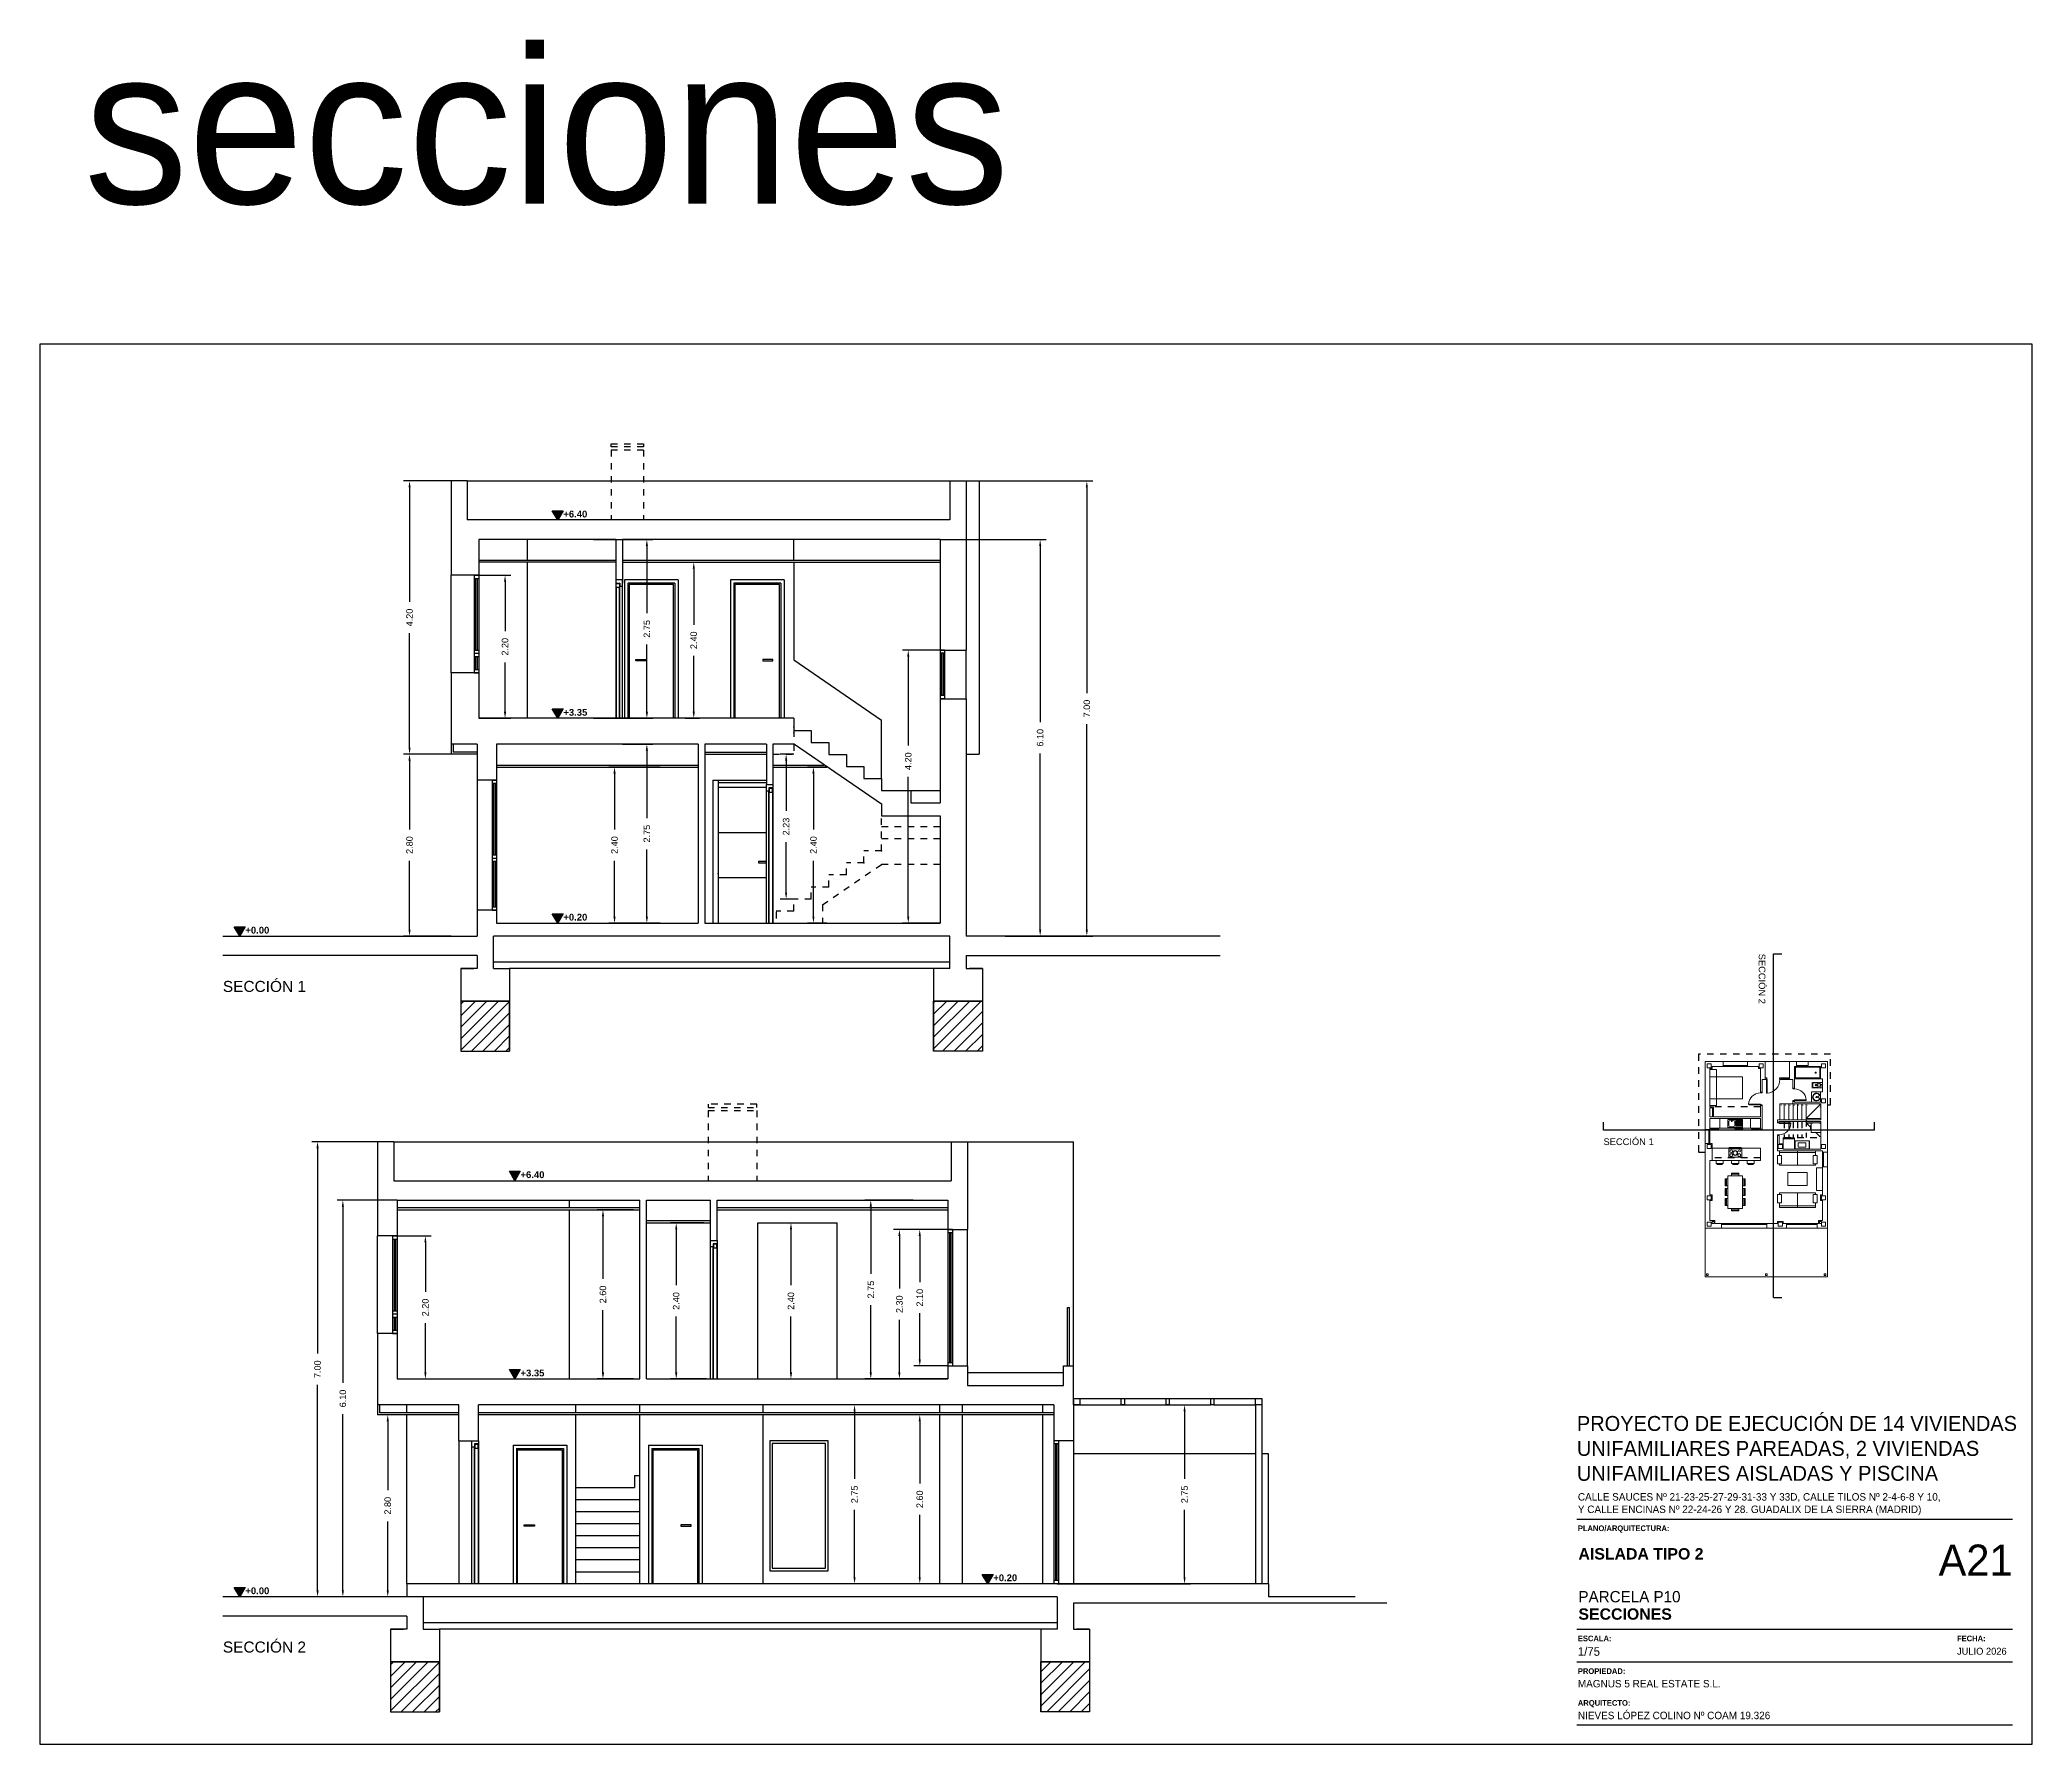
# Model space of a CAD drawing. Header units: millimetres. Extents: x 441156 to 441653, y 4514887 to 4515266.
# Drawn here: x 441397.92 to 441428.56, y 4514887.45 to 4514913.66 of the extents above; entities that cross this region are included whole.
import ezdxf
from ezdxf.enums import TextEntityAlignment as Align

# ---------------------------------------------------------------- set-up
doc = ezdxf.new("R2010")
doc.units = ezdxf.units.MM
doc.linetypes.add('CONTINUA', pattern=[0])
doc.linetypes.add('RAYITAS', pattern=[0.375, 0.25, -0.125])
for name, color, linetype in [('01_alzado', 5, 'CONTINUA'), ('01_cotas', 254, 'Continuous'), ('01_proyeccion', 36, 'RAYITAS'), ('01_proyección', 4, 'RAYITAS'), ('01_seccion', 7, 'CONTINUA'), ('01_tabiques', 3, 'Continuous'), ('01_texto cartela', 5, 'Continuous'), ('01_textos', 7, 'Continuous')]:
    doc.layers.add(name, color=color, linetype=linetype)
doc.layers.add('01_cartela', color=6, linetype='Continuous', plot=False)
doc.layers.add('01_muebles_B', color=254, linetype='Continuous', lineweight=5)
doc.styles.add('Century Gothic', font='', dxfattribs={"height": 2})
doc.styles.add('Century Gothic_3', font='', dxfattribs={"height": 4.5})
doc.styles.add('Century Gothic_5', font='', dxfattribs={"height": 2.5})
doc.styles.add('Century Gothic_6', font='', dxfattribs={"height": 11})
doc.styles.add('Estilo1', font='swissel.ttf')
doc.styles.add('NIEVES2', font='sanss___.ttf')
doc.styles.add('NIEVES3', font='swisseb.ttf')
doc.styles.add('ROMANS', font='romans')
doc.styles.get('Century Gothic').set_extended_font_data('Century Gothic')
doc.styles.get('Century Gothic_3').set_extended_font_data('Century Gothic')
doc.styles.get('Century Gothic_5').set_extended_font_data('Century Gothic')
doc.styles.get('Century Gothic_6').set_extended_font_data('Century Gothic')
doc.dimstyles.new('DECIMAL-50', dxfattribs={"dimtxt": 0.08, "dimasz": 0.15, "dimexe": 0.09, "dimexo": 0, "dimgap": 0.09, "dimtad": 0, "dimzin": 0, "dimdsep": 46, "dimtxsty": 'ROMANS', "dimcen": 0.09, "dimclrt": 6, "dimadec": 0, "dimazin": 0, "dimtfac": 1.38, "dimtix": 1, "dimtofl": 0, "dimtmove": 2, "dimatfit": 3, "dimldrblk": 'OBLIQUE', "dimfxl": 1, "dimtolj": 1, "dimtzin": 0, "dimarcsym": 0})
pattern_1 = [(45, (439122.6887, 4514849.80938), (-0.0883883476, 0.0883883476), [])]

msp = doc.modelspace()

# ---------------------------------------------------------------- texts
at = {"layer": '01_proyeccion', "color": 7, "ltscale": 1.5, "style": 'NIEVES3'}
for s, p in [('+6.40', (441405.973, 4514906.314, 0)), ('+3.35', (441405.973, 4514903.264, 0)), ('+0.00', (441401.083, 4514899.914, 0)), ('+0.20', (441405.973, 4514900.114, 0)), ('+6.40', (441405.314, 4514896.153, 0)), ('+3.35', (441405.314, 4514893.103, 0)), ('+0.20', (441412.584, 4514889.953, 0)), ('+0.00', (441401.083, 4514889.753, 0))]:
    msp.add_text(s, height=0.1041, dxfattribs=at).set_placement(p)
at = {"layer": '01_texto cartela', "color": 1}
for s, insert, char_height, width, attachment_point, style in [('secciones', (441398.601, 4514913.533), 2.3929, 27.31448, 1, 'Century Gothic_6'), ('A21', (441428.26, 4514890.516), 0.4786, 1.04985, 3, 'Century Gothic_6'), ('\\pt2.3273;AISLADA TIPO 2 ', (441421.583, 4514890.284), 0.17455, 7.00908, 7, 'NIEVES3')]:
    msp.add_mtext(s, dxfattribs=dict(at, insert=insert, char_height=char_height, width=width, attachment_point=attachment_point, style=style))
at = {"layer": '01_texto cartela'}
for s, insert, char_height, width, attachment_point, style in [('\\PPROYECTO DE EJECUCIÓN DE 14 VIVIENDAS UNIFAMILIARES PAREADAS, 2 VIVIENDAS UNIFAMILIARES AISLADAS Y PISCINA', (441421.559, 4514892.877), 0.23, 6.82217, 1, 'Century Gothic_3'), ('CALLE SAUCES Nº 21-23-25-27-29-31-33 Y 33D, CALLE TILOS Nº 2-4-6-8 Y 10, \\PY CALLE ENCINAS Nº 22-24-26 Y 28. GUADALIX DE LA SIERRA (MADRID)', (441421.574, 4514891.307), 0.11455, 9.24681, 1, 'Century Gothic'), ('{\\fCentury Gothic|b1|i0|c0|p34;PLANO/ARQUITECTURA: }', (441421.574, 4514890.81), 0.08701, 2.11715, 1, 'Century Gothic'), ('\\pt2.3273;\\PPARCELA P10', (441421.583, 4514889.625), 0.17455, 7.00908, 7, 'Century Gothic_5'), ('\\pt2.3273;SECCIONES', (441421.583, 4514889.358), 0.17455, 7.00908, 7, 'NIEVES3'), ('{\\fCentury Gothic|b1|i0|c0|p34;ESCALA: }', (441421.574, 4514889.116), 0.08701, 2.11715, 1, 'Century Gothic'), ('{\\fCentury Gothic|b1|i0|c0|p34;FECHA: }', (441427.405, 4514889.116), 0.08701, 2.11715, 1, 'Century Gothic'), ('1/75', (441421.574, 4514888.937), 0.1309, 2.11715, 1, 'Century Gothic'), ('JULIO 2026', (441427.405, 4514888.929), 0.1069, 3.50438, 1, 'Century Gothic'), ('{\\fCentury Gothic|b1|i0|c0|p34;PROPIEDAD:}', (441421.574, 4514888.613), 0.08701, 0.83709, 1, 'Century Gothic'), ('MAGNUS 5 REAL ESTATE S.L.', (441421.574, 4514888.434), 0.11455, 4.88231, 1, 'Century Gothic'), ('{\\fCentury Gothic|b1|i0|c0|p34;ARQUITECTO:}', (441421.574, 4514888.124), 0.08701, 0.83709, 1, 'Century Gothic'), ('NIEVES LÓPEZ COLINO Nº COAM 19.326', (441421.574, 4514887.945), 0.11455, 3.65153, 1, 'Century Gothic')]:
    msp.add_mtext(s, dxfattribs=dict(at, insert=insert, char_height=char_height, width=width, attachment_point=attachment_point, style=style))
at = {"layer": '01_textos', "color": 5, "style": 'Estilo1'}
for s, p in [('SECCIÓN 1', (441400.737, 4514899.016, 0)), ('SECCIÓN 2', (441400.737, 4514888.855, 0))]:
    msp.add_text(s, height=0.1697, dxfattribs=at).set_placement(p)
at = {"layer": '01_textos', "insert": (441424.354, 4514899.604, 0), "char_height": 0.10256, "width": 5.45594, "attachment_point": 7, "rotation": 270, "style": 'NIEVES2'}
msp.add_mtext('\\pt1.3674;SECCIÓN 2', dxfattribs=at)
at = {"layer": '01_textos', "insert": (441421.968, 4514896.659, 0), "char_height": 0.10256, "width": 5.45594, "attachment_point": 7, "style": 'NIEVES2'}
msp.add_mtext('\\pt1.3674;SECCIÓN 1', dxfattribs=at)

# ---------------------------------------------------------------- blocks, each defined once
blk = doc.blocks.new('*D513')
at = {"layer": '01_cotas', "color": 0, "linetype": 'CONTINUA', "lineweight": -2, "transparency": 16777216}
for p, q in [((441413.816, 4514892.663), (441415.616, 4514892.663)), ((441413.566, 4514889.913), (441415.616, 4514889.913))]:
    blk.add_line(p, q, dxfattribs=at)
at = {"layer": '01_cotas', "color": 0, "lineweight": -2, "transparency": 16777216}
for p, q in [((441415.526, 4514892.563), (441415.526, 4514891.529)), ((441415.526, 4514890.013), (441415.526, 4514891.048))]:
    blk.add_line(p, q, dxfattribs=at)
at = {"layer": '01_cotas', "color": 0, "transparency": 16777216}
for points in [[(441415.509, 4514892.563), (441415.542, 4514892.563), (441415.526, 4514892.663)], [(441415.509, 4514890.013), (441415.542, 4514890.013), (441415.526, 4514889.913)]]:
    blk.add_solid(points, dxfattribs=at)
at = {"layer": '01_cotas', "color": 7, "transparency": 16777216, "insert": (441415.526, 4514891.288), "char_height": 0.1, "attachment_point": 5, "rotation": 90, "style": 'Estilo1'}
blk.add_mtext('\\A1;2.75', dxfattribs=at)
blk = doc.blocks.new('*D514')
at = {"layer": '01_cotas', "color": 0, "linetype": 'CONTINUA', "lineweight": -2, "transparency": 16777216}
for p, q in [((441403.116, 4514896.713), (441402.103, 4514896.713)), ((441403.466, 4514889.713), (441402.103, 4514889.713))]:
    blk.add_line(p, q, dxfattribs=at)
at = {"layer": '01_cotas', "color": 0, "lineweight": -2, "transparency": 16777216}
for p, q in [((441402.193, 4514896.613), (441402.193, 4514893.453)), ((441402.193, 4514889.813), (441402.193, 4514892.974))]:
    blk.add_line(p, q, dxfattribs=at)
at = {"layer": '01_cotas', "color": 0, "transparency": 16777216}
for points in [[(441402.176, 4514896.613), (441402.21, 4514896.613), (441402.193, 4514896.713)], [(441402.176, 4514889.813), (441402.21, 4514889.813), (441402.193, 4514889.713)]]:
    blk.add_solid(points, dxfattribs=at)
at = {"layer": '01_cotas', "color": 7, "transparency": 16777216, "insert": (441402.193, 4514893.213), "char_height": 0.1, "attachment_point": 5, "rotation": 90, "style": 'Estilo1'}
blk.add_mtext('\\A1;7.00', dxfattribs=at)
blk = doc.blocks.new('*D515')
at = {"layer": '01_cotas', "color": 0, "linetype": 'CONTINUA', "lineweight": -2, "transparency": 16777216}
for p, q in [((441403.416, 4514895.813), (441402.492, 4514895.813)), ((441403.891, 4514889.713), (441402.492, 4514889.713))]:
    blk.add_line(p, q, dxfattribs=at)
at = {"layer": '01_cotas', "color": 0, "lineweight": -2, "transparency": 16777216}
for p, q in [((441402.582, 4514895.713), (441402.582, 4514893.004)), ((441402.582, 4514889.813), (441402.582, 4514892.523))]:
    blk.add_line(p, q, dxfattribs=at)
at = {"layer": '01_cotas', "color": 0, "transparency": 16777216}
for points in [[(441402.565, 4514895.713), (441402.599, 4514895.713), (441402.582, 4514895.813)], [(441402.565, 4514889.813), (441402.599, 4514889.813), (441402.582, 4514889.713)]]:
    blk.add_solid(points, dxfattribs=at)
at = {"layer": '01_cotas', "color": 7, "transparency": 16777216, "insert": (441402.582, 4514892.763), "char_height": 0.1, "attachment_point": 5, "rotation": 90, "style": 'Estilo1'}
blk.add_mtext('\\A1;6.10', dxfattribs=at)
blk = doc.blocks.new('*D504')
at = {"layer": '01_cotas', "color": 0, "linetype": 'CONTINUA', "lineweight": -2, "transparency": 16777216}
for p, q in [((441411.1, 4514892.663), (441410.361, 4514892.663)), ((441411.1, 4514889.913), (441410.361, 4514889.913))]:
    blk.add_line(p, q, dxfattribs=at)
at = {"layer": '01_cotas', "color": 0, "lineweight": -2, "transparency": 16777216}
for p, q in [((441410.451, 4514892.563), (441410.451, 4514891.529)), ((441410.451, 4514890.013), (441410.451, 4514891.048))]:
    blk.add_line(p, q, dxfattribs=at)
at = {"layer": '01_cotas', "color": 0, "transparency": 16777216}
for points in [[(441410.434, 4514892.563), (441410.467, 4514892.563), (441410.451, 4514892.663)], [(441410.434, 4514890.013), (441410.467, 4514890.013), (441410.451, 4514889.913)]]:
    blk.add_solid(points, dxfattribs=at)
at = {"layer": '01_cotas', "color": 7, "transparency": 16777216, "insert": (441410.451, 4514891.288), "char_height": 0.1, "attachment_point": 5, "rotation": 90, "style": 'Estilo1'}
blk.add_mtext('\\A1;2.75', dxfattribs=at)
blk = doc.blocks.new('*D516')
at = {"layer": '01_cotas', "color": 0, "linetype": 'CONTINUA', "lineweight": -2, "transparency": 16777216}
for p, q in [((441403.416, 4514895.263), (441403.941, 4514895.263)), ((441403.416, 4514893.063), (441403.941, 4514893.063))]:
    blk.add_line(p, q, dxfattribs=at)
at = {"layer": '01_cotas', "color": 0, "lineweight": -2, "transparency": 16777216}
for p, q in [((441403.851, 4514895.163), (441403.851, 4514894.404)), ((441403.851, 4514893.163), (441403.851, 4514893.923))]:
    blk.add_line(p, q, dxfattribs=at)
at = {"layer": '01_cotas', "color": 0, "transparency": 16777216}
for points in [[(441403.835, 4514895.163), (441403.868, 4514895.163), (441403.851, 4514895.263)], [(441403.835, 4514893.163), (441403.868, 4514893.163), (441403.851, 4514893.063)]]:
    blk.add_solid(points, dxfattribs=at)
at = {"layer": '01_cotas', "color": 7, "transparency": 16777216, "insert": (441403.851, 4514894.163), "char_height": 0.1, "attachment_point": 5, "rotation": 90, "style": 'Estilo1'}
blk.add_mtext('\\A1;2.20', dxfattribs=at)
blk = doc.blocks.new('*D505')
at = {"layer": '01_cotas', "color": 0, "linetype": 'CONTINUA', "lineweight": -2, "transparency": 16777216}
for p, q in [((441406.434, 4514905.975), (441407.347, 4514905.975)), ((441406.434, 4514903.225), (441407.347, 4514903.225))]:
    blk.add_line(p, q, dxfattribs=at)
at = {"layer": '01_cotas', "color": 0, "lineweight": -2, "transparency": 16777216}
for p, q in [((441407.257, 4514905.875), (441407.257, 4514904.84)), ((441407.257, 4514903.325), (441407.257, 4514904.359))]:
    blk.add_line(p, q, dxfattribs=at)
at = {"layer": '01_cotas', "color": 0, "transparency": 16777216}
for points in [[(441407.24, 4514905.875), (441407.274, 4514905.875), (441407.257, 4514905.975)], [(441407.24, 4514903.325), (441407.274, 4514903.325), (441407.257, 4514903.225)]]:
    blk.add_solid(points, dxfattribs=at)
at = {"layer": '01_cotas', "color": 7, "transparency": 16777216, "insert": (441407.257, 4514904.6), "char_height": 0.1, "attachment_point": 5, "rotation": 90, "style": 'Estilo1'}
blk.add_mtext('\\A1;2.75', dxfattribs=at)
blk = doc.blocks.new('*D506')
at = {"layer": '01_cotas', "color": 0, "linetype": 'CONTINUA', "lineweight": -2, "transparency": 16777216}
for p, q in [((441406.88, 4514902.825), (441407.347, 4514902.825)), ((441406.88, 4514900.075), (441407.347, 4514900.075))]:
    blk.add_line(p, q, dxfattribs=at)
at = {"layer": '01_cotas', "color": 0, "lineweight": -2, "transparency": 16777216}
for p, q in [((441407.257, 4514902.725), (441407.257, 4514901.69)), ((441407.257, 4514900.175), (441407.257, 4514901.209))]:
    blk.add_line(p, q, dxfattribs=at)
at = {"layer": '01_cotas', "color": 0, "transparency": 16777216}
for points in [[(441407.24, 4514902.725), (441407.274, 4514902.725), (441407.257, 4514902.825)], [(441407.24, 4514900.175), (441407.274, 4514900.175), (441407.257, 4514900.075)]]:
    blk.add_solid(points, dxfattribs=at)
at = {"layer": '01_cotas', "color": 7, "transparency": 16777216, "insert": (441407.257, 4514901.45), "char_height": 0.1, "attachment_point": 5, "rotation": 90, "style": 'Estilo1'}
blk.add_mtext('\\A1;2.75', dxfattribs=at)
blk = doc.blocks.new('*D507')
at = {"layer": '01_cotas', "color": 0, "linetype": 'CONTINUA', "lineweight": -2, "transparency": 16777216}
for p, q in [((441407.844, 4514905.625), (441408.068, 4514905.625)), ((441407.844, 4514903.225), (441408.068, 4514903.225))]:
    blk.add_line(p, q, dxfattribs=at)
at = {"layer": '01_cotas', "color": 0, "lineweight": -2, "transparency": 16777216}
for p, q in [((441407.978, 4514905.525), (441407.978, 4514904.665)), ((441407.978, 4514903.325), (441407.978, 4514904.184))]:
    blk.add_line(p, q, dxfattribs=at)
at = {"layer": '01_cotas', "color": 0, "transparency": 16777216}
for points in [[(441407.962, 4514905.525), (441407.995, 4514905.525), (441407.978, 4514905.625)], [(441407.962, 4514903.325), (441407.995, 4514903.325), (441407.978, 4514903.225)]]:
    blk.add_solid(points, dxfattribs=at)
at = {"layer": '01_cotas', "color": 7, "transparency": 16777216, "insert": (441407.978, 4514904.425), "char_height": 0.1, "attachment_point": 5, "rotation": 90, "style": 'Estilo1'}
blk.add_mtext('\\A1;2.40', dxfattribs=at)
blk = doc.blocks.new('*D508')
at = {"layer": '01_cotas', "color": 0, "linetype": 'CONTINUA', "lineweight": -2, "transparency": 16777216}
for p, q in [((441407.463, 4514902.475), (441406.67, 4514902.475)), ((441407.463, 4514900.075), (441406.67, 4514900.075))]:
    blk.add_line(p, q, dxfattribs=at)
at = {"layer": '01_cotas', "color": 0, "lineweight": -2, "transparency": 16777216}
for p, q in [((441406.76, 4514902.375), (441406.76, 4514901.515)), ((441406.76, 4514900.175), (441406.76, 4514901.034))]:
    blk.add_line(p, q, dxfattribs=at)
at = {"layer": '01_cotas', "color": 0, "transparency": 16777216}
for points in [[(441406.743, 4514902.375), (441406.777, 4514902.375), (441406.76, 4514902.475)], [(441406.743, 4514900.175), (441406.777, 4514900.175), (441406.76, 4514900.075)]]:
    blk.add_solid(points, dxfattribs=at)
at = {"layer": '01_cotas', "color": 7, "transparency": 16777216, "insert": (441406.76, 4514901.275), "char_height": 0.1, "attachment_point": 5, "rotation": 90, "style": 'Estilo1'}
blk.add_mtext('\\A1;2.40', dxfattribs=at)
blk = doc.blocks.new('*D509')
at = {"layer": '01_cotas', "color": 0, "linetype": 'CONTINUA', "lineweight": -2, "transparency": 16777216}
for p, q in [((441404.671, 4514905.425), (441405.166, 4514905.425)), ((441404.671, 4514903.225), (441405.166, 4514903.225))]:
    blk.add_line(p, q, dxfattribs=at)
at = {"layer": '01_cotas', "color": 0, "lineweight": -2, "transparency": 16777216}
for p, q in [((441405.076, 4514905.325), (441405.076, 4514904.565)), ((441405.076, 4514903.325), (441405.076, 4514904.084))]:
    blk.add_line(p, q, dxfattribs=at)
at = {"layer": '01_cotas', "color": 0, "transparency": 16777216}
for points in [[(441405.06, 4514905.325), (441405.093, 4514905.325), (441405.076, 4514905.425)], [(441405.06, 4514903.325), (441405.093, 4514903.325), (441405.076, 4514903.225)]]:
    blk.add_solid(points, dxfattribs=at)
at = {"layer": '01_cotas', "color": 7, "transparency": 16777216, "insert": (441405.076, 4514904.325), "char_height": 0.1, "attachment_point": 5, "rotation": 90, "style": 'Estilo1'}
blk.add_mtext('\\A1;2.20', dxfattribs=at)
blk = doc.blocks.new('*D510')
at = {"layer": '01_cotas', "color": 0, "linetype": 'CONTINUA', "lineweight": -2, "transparency": 16777216}
for p, q in [((441409.516, 4514902.675), (441409.309, 4514902.675)), ((441409.516, 4514900.445), (441409.309, 4514900.445))]:
    blk.add_line(p, q, dxfattribs=at)
at = {"layer": '01_cotas', "color": 0, "lineweight": -2, "transparency": 16777216}
for p, q in [((441409.399, 4514902.575), (441409.399, 4514901.8)), ((441409.399, 4514900.545), (441409.399, 4514901.32))]:
    blk.add_line(p, q, dxfattribs=at)
at = {"layer": '01_cotas', "color": 0, "transparency": 16777216}
for points in [[(441409.382, 4514902.575), (441409.415, 4514902.575), (441409.399, 4514902.675)], [(441409.382, 4514900.545), (441409.415, 4514900.545), (441409.399, 4514900.445)]]:
    blk.add_solid(points, dxfattribs=at)
at = {"layer": '01_cotas', "color": 7, "transparency": 16777216, "insert": (441409.399, 4514901.56), "char_height": 0.1, "attachment_point": 5, "rotation": 90, "style": 'Estilo1'}
blk.add_mtext('\\A1;2.23', dxfattribs=at)
blk = doc.blocks.new('*D518')
at = {"layer": '01_cotas', "color": 0, "linetype": 'CONTINUA', "lineweight": -2, "transparency": 16777216}
for p, q in [((441411.766, 4514904.275), (441411.187, 4514904.275)), ((441411.766, 4514900.075), (441411.187, 4514900.075))]:
    blk.add_line(p, q, dxfattribs=at)
at = {"layer": '01_cotas', "color": 0, "lineweight": -2, "transparency": 16777216}
for p, q in [((441411.277, 4514904.175), (441411.277, 4514902.806)), ((441411.277, 4514900.175), (441411.277, 4514902.324))]:
    blk.add_line(p, q, dxfattribs=at)
at = {"layer": '01_cotas', "color": 0, "transparency": 16777216}
for points in [[(441411.26, 4514904.175), (441411.293, 4514904.175), (441411.277, 4514904.275)], [(441411.26, 4514900.175), (441411.293, 4514900.175), (441411.277, 4514900.075)]]:
    blk.add_solid(points, dxfattribs=at)
at = {"layer": '01_cotas', "color": 7, "transparency": 16777216, "insert": (441411.277, 4514902.565), "char_height": 0.1, "attachment_point": 5, "rotation": 90, "style": 'Estilo1'}
blk.add_mtext('\\A1;4.20', dxfattribs=at)
blk = doc.blocks.new('*D511')
at = {"layer": '01_cotas', "color": 0, "linetype": 'CONTINUA', "lineweight": -2, "transparency": 16777216}
for p, q in [((441412.366, 4514906.875), (441414.113, 4514906.875)), ((441412.766, 4514899.875), (441414.113, 4514899.875))]:
    blk.add_line(p, q, dxfattribs=at)
at = {"layer": '01_cotas', "color": 0, "lineweight": -2, "transparency": 16777216}
for p, q in [((441414.023, 4514906.775), (441414.023, 4514903.614)), ((441414.023, 4514899.975), (441414.023, 4514903.135))]:
    blk.add_line(p, q, dxfattribs=at)
at = {"layer": '01_cotas', "color": 0, "transparency": 16777216}
for points in [[(441414.006, 4514906.775), (441414.039, 4514906.775), (441414.023, 4514906.875)], [(441414.006, 4514899.975), (441414.039, 4514899.975), (441414.023, 4514899.875)]]:
    blk.add_solid(points, dxfattribs=at)
at = {"layer": '01_cotas', "color": 7, "transparency": 16777216, "insert": (441414.023, 4514903.375), "char_height": 0.1, "attachment_point": 5, "rotation": 90, "style": 'Estilo1'}
blk.add_mtext('\\A1;7.00', dxfattribs=at)
blk = doc.blocks.new('*D512')
at = {"layer": '01_cotas', "color": 0, "linetype": 'CONTINUA', "lineweight": -2, "transparency": 16777216}
for p, q in [((441411.766, 4514905.975), (441413.395, 4514905.975)), ((441412.766, 4514899.875), (441413.395, 4514899.875))]:
    blk.add_line(p, q, dxfattribs=at)
at = {"layer": '01_cotas', "color": 0, "lineweight": -2, "transparency": 16777216}
for p, q in [((441413.305, 4514905.875), (441413.305, 4514903.165)), ((441413.305, 4514899.975), (441413.305, 4514902.684))]:
    blk.add_line(p, q, dxfattribs=at)
at = {"layer": '01_cotas', "color": 0, "transparency": 16777216}
for points in [[(441413.289, 4514905.875), (441413.322, 4514905.875), (441413.305, 4514905.975)], [(441413.289, 4514899.975), (441413.322, 4514899.975), (441413.305, 4514899.875)]]:
    blk.add_solid(points, dxfattribs=at)
at = {"layer": '01_cotas', "color": 7, "transparency": 16777216, "insert": (441413.305, 4514902.925), "char_height": 0.1, "attachment_point": 5, "rotation": 90, "style": 'Estilo1'}
blk.add_mtext('\\A1;6.10', dxfattribs=at)
blk = doc.blocks.new('*D517')
at = {"layer": '01_cotas', "color": 0, "linetype": 'CONTINUA', "lineweight": -2, "transparency": 16777216}
for p, q in [((441404.246, 4514906.875), (441403.517, 4514906.875)), ((441404.246, 4514902.675), (441403.517, 4514902.675))]:
    blk.add_line(p, q, dxfattribs=at)
at = {"layer": '01_cotas', "color": 0, "lineweight": -2, "transparency": 16777216}
for p, q in [((441403.607, 4514906.775), (441403.607, 4514905.015)), ((441403.607, 4514902.775), (441403.607, 4514904.534))]:
    blk.add_line(p, q, dxfattribs=at)
at = {"layer": '01_cotas', "color": 0, "transparency": 16777216}
for points in [[(441403.591, 4514906.775), (441403.624, 4514906.775), (441403.607, 4514906.875)], [(441403.591, 4514902.775), (441403.624, 4514902.775), (441403.607, 4514902.675)]]:
    blk.add_solid(points, dxfattribs=at)
at = {"layer": '01_cotas', "color": 7, "transparency": 16777216, "insert": (441403.607, 4514904.775), "char_height": 0.1, "attachment_point": 5, "rotation": 90, "style": 'Estilo1'}
blk.add_mtext('\\A1;4.20', dxfattribs=at)
blk = doc.blocks.new('*D519')
at = {"layer": '01_cotas', "color": 0, "linetype": 'CONTINUA', "lineweight": -2, "transparency": 16777216}
for p, q in [((441404.246, 4514902.675), (441403.517, 4514902.675)), ((441404.246, 4514899.875), (441403.517, 4514899.875))]:
    blk.add_line(p, q, dxfattribs=at)
at = {"layer": '01_cotas', "color": 0, "lineweight": -2, "transparency": 16777216}
for p, q in [((441403.607, 4514902.575), (441403.607, 4514901.515)), ((441403.607, 4514899.975), (441403.607, 4514901.034))]:
    blk.add_line(p, q, dxfattribs=at)
at = {"layer": '01_cotas', "color": 0, "transparency": 16777216}
for points in [[(441403.591, 4514902.575), (441403.624, 4514902.575), (441403.607, 4514902.675)], [(441403.591, 4514899.975), (441403.624, 4514899.975), (441403.607, 4514899.875)]]:
    blk.add_solid(points, dxfattribs=at)
at = {"layer": '01_cotas', "color": 7, "transparency": 16777216, "insert": (441403.607, 4514901.275), "char_height": 0.1, "attachment_point": 5, "rotation": 90, "style": 'Estilo1'}
blk.add_mtext('\\A1;2.80', dxfattribs=at)
blk = doc.blocks.new('*D520')
at = {"layer": '01_cotas', "color": 0, "linetype": 'CONTINUA', "lineweight": -2, "transparency": 16777216}
for p, q in [((441411.886, 4514892.513), (441411.364, 4514892.513)), ((441411.886, 4514889.913), (441411.364, 4514889.913))]:
    blk.add_line(p, q, dxfattribs=at)
at = {"layer": '01_cotas', "color": 0, "lineweight": -2, "transparency": 16777216}
for p, q in [((441411.454, 4514892.413), (441411.454, 4514891.454)), ((441411.454, 4514890.013), (441411.454, 4514890.973))]:
    blk.add_line(p, q, dxfattribs=at)
at = {"layer": '01_cotas', "color": 0, "transparency": 16777216}
for points in [[(441411.437, 4514892.413), (441411.47, 4514892.413), (441411.454, 4514892.513)], [(441411.437, 4514890.013), (441411.47, 4514890.013), (441411.454, 4514889.913)]]:
    blk.add_solid(points, dxfattribs=at)
at = {"layer": '01_cotas', "color": 7, "transparency": 16777216, "insert": (441411.454, 4514891.213), "char_height": 0.1, "attachment_point": 5, "rotation": 90, "style": 'Estilo1'}
blk.add_mtext('\\A1;2.60', dxfattribs=at)
blk = doc.blocks.new('P725-10')
for p, q in [((-0.78, 0.1), (-0.83, 0.1)), ((-0.83, 0), (-0.78, 0)), ((-0.78, 0.1), (-0.78, 0)), ((-0.05, 0.82), (-0.09, 0.82)), ((-0.09, 0.82), (-0.09, 0.1)), ((0, 0.1), (-0.09, 0.1)), ((-0.05, 0.82), (-0.05, 0)), ((-0.05, 0), (0, 0))]:
    blk.add_line(p, q)
blk.add_arc((-0.05, 0.1), 0.725, 93.2758, 180)
blk = doc.blocks.new('lavadora')
blk.add_lwpolyline([(0.6, 0), (0, 0), (0, 0.6), (0.6, 0.6)], close=True)
blk.add_lwpolyline([(0.6, 0.45), (0.64, 0.41), (0.64, 0.19), (0.6, 0.15)])
blk = doc.blocks.new('5-fuegos')
blk.add_lwpolyline([(-0.4, -0.25), (0.4, -0.25), (0.4, 0.25), (-0.4, 0.25)], close=True)
for centre, radius in [((-0.25, 0.11), 0.089), ((0, 0), 0.152), ((0, 0), 0.127), ((0.27, 0.13), 0.0693), ((-0.25, -0.13), 0.089), ((0.25, -0.13), 0.089)]:
    blk.add_circle(centre, radius)
blk = doc.blocks.new('A$C446B5C13')
at = {"layer": '01_muebles_B', "linetype": 'CONTINUA'}
for p, q in [((0.4, 13.25), (0.4, 9.07)), ((1.5, 13.25), (0.4, 13.25)), ((0.78, 12.87), (0.7, 12.87)), ((0.7, 12.82), (0.7, 10.47)), ((0.83, 12.82, 0), (0.7, 12.82, 0)), ((0.78, 12.95), (0.78, 12.87)), ((1.5, 12.95), (0.83, 12.95)), ((0.83, 12.95, 0), (0.83, 12.82, 0)), ((1.1, 12.32), (1.1, 10.97)), ((1.5, 12.95), (1.5, 13.25)), ((1.5, 13.25), (3, 13.25)), ((1.5, 13.02, 0), (3, 13.02, 0)), ((1.5, 12.95, 0), (3, 12.95, 0)), ((1.55, 13.02), (1.55, 12.95)), ((1.55, 12.99), (1.95, 12.99, 0)), ((1.55, 12.98), (1.95, 12.98, 0)), ((1.95, 13.02, 0), (1.95, 12.95, 0)), ((2, 13.02, 0), (2, 12.95, 0)), ((2.05, 13.02, 0), (2.05, 12.95, 0)), ((2.05, 12.99, 0), (2.95, 12.99, 0)), ((2.05, 12.98, 0), (2.95, 12.98, 0)), ((2.95, 13.02, 0), (2.95, 12.95, 0)), ((4.1, 13.25), (3, 13.25)), ((3, 12.95), (3, 13.25)), ((3.68, 12.95), (3, 12.95, 0)), ((3.68, 12.95, 0), (3.68, 12.82, 0)), ((3.68, 12.82, 0), (3.8, 12.82, 0)), ((3.8, 12.82), (3.8, 11.38)), ((4.1, 13.25), (4.1, 12.15)), ((4.1, 13.25), (5.6, 13.25)), ((6.03, 13.25), (5.6, 13.25)), ((5.6, 13.25), (5.6, 12.15)), ((5.9, 12.95), (5.9, 11.62)), ((6.03, 12.95), (5.9, 12.95)), ((6.03, 12.95), (6.03, 13.25)), ((6.03, 13.25), (6.73, 13.25)), ((6.03, 13.02), (6.73, 13.02)), ((6.03, 12.95), (6.73, 12.95)), ((6.08, 12.95), (6.08, 13.02)), ((6.08, 12.99), (6.68, 12.99)), ((6.08, 12.98), (6.68, 12.98)), ((6.68, 12.95), (6.68, 13.02)), ((7.92, 13.25), (6.73, 13.25)), ((6.73, 12.95), (6.73, 13.25)), ((7.5, 12.95), (6.73, 12.95)), ((7.5, 12.95, 0), (7.5, 12.2, 0)), ((7.92, 7.67), (7.92, 13.25)), ((3.8, 11.38), (3.9, 11.38)), ((3.9, 12.15), (3.9, 11.38)), ((4.1, 12.15), (3.9, 12.15)), ((4.11, 12.15), (4.17, 12.15)), ((4.17, 12.18), (4.17, 12.15)), ((4.19, 12.25), (4.19, 12.19)), ((4.98, 12.25), (4.98, 12.19)), ((5, 12.18), (5, 12.15)), ((5.07, 12.25), (5.07, 12.15)), ((5.6, 12.25), (5.07, 12.25)), ((5.6, 12.15), (5.07, 12.15)), ((5.12, 12.25), (5.12, 12.15)), ((5.55, 12.22), (5.12, 12.22)), ((5.55, 12.18), (5.12, 12.18)), ((5.55, 12.25), (5.55, 12.15)), ((5.6, 12.15), (5.8, 12.15)), ((5.8, 12.15), (5.8, 11.62)), ((5.8, 11.62), (5.9, 11.62)), ((6.95, 11.4, 0), (7.5, 11.4, 0)), ((6.95, 10.75), (6.95, 11.4)), ((7.03, 11.89), (7.03, 11.71)), ((7.08, 11.94), (7.29, 11.94)), ((7.08, 11.66), (7.29, 11.66)), ((7.27, 11.84), (7.21, 11.84)), ((7.27, 11.76), (7.21, 11.76)), ((7.28, 11.83), (7.28, 11.77)), ((7.34, 11.89), (7.34, 11.71)), ((7.34, 11.06, 0), (7.34, 11.09, 0)), ((7.49, 11.17, 0), (7.48, 11.17, 0)), ((7.49, 11.97), (7.62, 11.97)), ((7.49, 11.63), (7.62, 11.63)), ((7.5, 12.2), (7.62, 12.2)), ((7.5, 11.4, 0), (7.5, 10.75, 0)), ((7.5, 11.4), (7.62, 11.4)), ((7.5, 11.17, 0), (7.5, 10.98, 0)), ((7.62, 11.4), (7.62, 12.2)), ((0.92, 10.47), (0.7, 10.47)), ((0.92, 10.47), (0.92, 9.85)), ((3.8, 9.85), (0.92, 9.85)), ((3.8, 9.85), (0.92, 9.85)), ((3.8, 10.55), (3.8, 9.85)), ((3.8, 10.55), (3.9, 10.55)), ((3.8, 9.85), (3.8, 10.4)), ((3.9, 10.55), (3.9, 9.1)), ((5, 9.66), (5, 10.65)), ((5.2, 10.65), (5, 10.65)), ((5.8, 10.65), (5.08, 10.65)), ((5.27, 9.66), (5.27, 10.65)), ((5.54, 9.66), (5.54, 10.65)), ((5.8, 10.8), (5.8, 10.65)), ((5.9, 10.8), (5.8, 10.8)), ((7.52, 10.65), (5.8, 10.65)), ((5.81, 9.66), (5.81, 10.65)), ((5.9, 10.8), (5.9, 10.75)), ((7.5, 10.75), (5.9, 10.75)), ((6.08, 9.66), (6.08, 10.65)), ((6.35, 9.66), (6.35, 10.65)), ((6.62, 9.66), (6.62, 10.65)), ((6.62, 9.75), (7.52, 10.65)), ((7.49, 10.98, 0), (7.48, 10.98, 0)), ((7.52, 9.66), (7.52, 10.65)), ((0.7, 9.07, 0), (0.4, 9.07, 0)), ((0.4, 9.07), (0.4, 8.22)), ((0.63, 9.07), (0.63, 8.22)), ((0.63, 9.02), (0.7, 9.02)), ((0.66, 8.27), (0.66, 9.02)), ((0.67, 8.27), (0.67, 9.02)), ((3.8, 9.75), (0.7, 9.75)), ((0.7, 9.75), (0.7, 9.07)), ((3.8, 9.15), (0.7, 9.15)), ((0.7, 9.07), (0.7, 8.22)), ((1.3, 9.75), (1.3, 9.15)), ((1.8, 9.2), (1.8, 9.69)), ((1.8, 9.69), (2.7, 9.69)), ((2.7, 9.2), (1.8, 9.2)), ((2.26, 9.62), (2.66, 9.62)), ((2.26, 9.6), (2.66, 9.6)), ((2.26, 9.57), (2.66, 9.57)), ((2.26, 9.55), (2.66, 9.55)), ((2.26, 9.52), (2.66, 9.52)), ((2.26, 9.5), (2.66, 9.5)), ((2.26, 9.47), (2.66, 9.47)), ((2.26, 9.45), (2.66, 9.45)), ((2.26, 9.42), (2.66, 9.42)), ((2.26, 9.4), (2.66, 9.4)), ((2.26, 9.37), (2.66, 9.37)), ((2.26, 9.35), (2.66, 9.35)), ((2.26, 9.32), (2.66, 9.32)), ((2.26, 9.3), (2.66, 9.3)), ((2.26, 9.27), (2.66, 9.27)), ((2.7, 9.69), (2.7, 9.2)), ((3.2, 9.75), (3.2, 9.15)), ((3.8, 9.75), (3.8, 9.1)), ((3.8, 9.1), (3.9, 9.1)), ((7.52, 9.66), (4.85, 9.66)), ((4.85, 9.66), (4.85, 9.53)), ((4.95, 9.53), (4.85, 9.53)), ((4.85, 8.71), (4.85, 7.77)), ((4.95, 8.71), (4.85, 8.71)), ((7.52, 9.56), (4.95, 9.56)), ((4.95, 9.56), (4.95, 9.53)), ((4.95, 8.71), (4.95, 8.2)), ((6.62, 9.75), (7.52, 9.75)), ((7.52, 7.87), (7.52, 9.56)), ((0.4, 8.22), (0.4, 3)), ((0.83, 8.22, 0), (0.4, 8.22, 0)), ((0.63, 8.27), (0.7, 8.27)), ((0.83, 8.22, 0), (0.83, 7.17, 0)), ((3.8, 7.92), (0.83, 7.92)), ((3.8, 7.17), (3.8, 7.92)), ((7.62, 7.77), (4.85, 7.77)), ((4.95, 8.2), (5.2, 8.2)), ((7.18, 7.65), (4.98, 7.65)), ((5.9, 8.5), (5.2, 8.5)), ((5.2, 8.2), (5.2, 7.87)), ((7.52, 7.87), (5.2, 7.87)), ((5.93, 7.89), (5.93, 8.37)), ((5.93, 7.89), (6.8, 7.89)), ((6.08, 7.77), (6.08, 6.87)), ((6.8, 7.89), (6.8, 8.37)), ((7.62, 7.67), (7.62, 7.77)), ((7.92, 7.67, 0), (7.62, 7.67, 0)), ((7.62, 7.67, 0), (7.62, 6.77, 0)), ((7.62, 7.62, 0), (7.69, 7.62, 0)), ((7.65, 6.82, 0), (7.65, 7.62, 0)), ((7.66, 6.82, 0), (7.66, 7.62, 0)), ((7.69, 7.67, 0), (7.69, 6.77, 0)), ((7.92, 7.67, 0), (7.92, 6.77, 0)), ((0.7, 7.17), (0.7, 5.05)), ((0.83, 7.17), (0.7, 7.17)), ((3.8, 7.17), (0.83, 7.17)), ((7.62, 6.82, 0), (7.69, 6.82, 0)), ((7.62, 5.05), (7.62, 6.77, 0)), ((7.92, 6.77, 0), (7.62, 6.77, 0)), ((7.92, 3), (7.92, 6.77)), ((6.08, 4.27), (6.08, 5.17)), ((7.5, 4.7, 0), (7.5, 5.05, 0)), ((7.5, 5.05, 0), (7.62, 5.05, 0)), ((0.7, 4.7), (0.7, 3.47)), ((7.18, 4.38), (4.98, 4.38)), ((7.62, 4.7, 0), (7.5, 4.7, 0)), ((7.62, 3.47), (7.62, 4.7)), ((0.4, 3), (1.4, 3)), ((0.4, 3), (0.4, 0)), ((0.7, 3.47), (1, 3.47)), ((1, 3.47), (1, 3.3)), ((1, 3.3), (1.4, 3.3)), ((1.4, 3.3), (1.4, 3)), ((4.2, 3.3, 0), (1.4, 3.3)), ((4.2, 3.23, 0), (1.4, 3.23)), ((1.4, 3), (4.2, 3, 0)), ((1.45, 3.3), (1.45, 3.23)), ((1.45, 3.27, 0), (3.15, 3.27, 0)), ((1.45, 3.26, 0), (3.15, 3.26, 0)), ((3.15, 3.3, 0), (3.15, 3.23, 0)), ((3.2, 3.3, 0), (3.2, 3.23, 0)), ((3.25, 3.3, 0), (3.25, 3.23, 0)), ((4.15, 3.27, 0), (3.25, 3.27, 0)), ((4.15, 3.26, 0), (3.25, 3.26, 0)), ((4.15, 3.3, 0), (4.15, 3.23, 0)), ((4.2, 3.3, 0), (4.85, 3.3, 0)), ((4.2, 3.3, 0), (4.2, 3, 0)), ((4.2, 3, 0), (5.4, 3, 0)), ((5.2, 3.3), (5.4, 3.3)), ((5.4, 3.3, 0), (5.2, 3.3, 0)), ((7.3, 3.3, 0), (5.4, 3.3, 0)), ((5.4, 3.3, 0), (5.4, 3, 0)), ((7.3, 3.23, 0), (5.4, 3.23, 0)), ((7.3, 3, 0), (5.4, 3, 0)), ((5.45, 3.3, 0), (5.45, 3.23, 0)), ((5.45, 3.27, 0), (6.25, 3.27, 0)), ((5.45, 3.26, 0), (6.25, 3.26, 0)), ((6.25, 3.3, 0), (6.25, 3.23, 0)), ((6.3, 3.3, 0), (6.3, 3.23, 0)), ((6.35, 3.3, 0), (6.35, 3.23, 0)), ((7.25, 3.27, 0), (6.35, 3.27, 0)), ((7.25, 3.26, 0), (6.35, 3.26, 0)), ((7.25, 3.3, 0), (7.25, 3.23, 0)), ((7.3, 3.3), (7.38, 3.3)), ((7.3, 3.3, 0), (7.3, 3, 0)), ((7.3, 3), (7.92, 3)), ((7.62, 3.47), (7.38, 3.47)), ((7.38, 3.47), (7.38, 3.3, 0)), ((7.92, 3), (7.92, 0)), ((0.4, 0, 0), (7.92, 0))]:
    blk.add_line(p, q, dxfattribs=at)
for points in [[(0.78, 12.87), (0.53, 12.87), (0.53, 13.12), (0.78, 13.12), (0.78, 12.87)], [(0.7, 12.32), (0.7, 12.76), (1.1, 12.76), (1.1, 12.32)], [(2.7, 10.97), (0.7, 10.97), (0.7, 12.32), (2.7, 12.32)], [(3.98, 12.87), (3.73, 12.87), (3.73, 13.12), (3.98, 13.12), (3.98, 12.87)], [(4.19, 12.26), (4.19, 12.25), (4.1, 12.25), (4.1, 12.26)], [(4.98, 12.26), (4.98, 12.25), (5.07, 12.25), (5.07, 12.26)], [(7.5, 12.2), (7.5, 12.95), (5.9, 12.95), (5.9, 12.2)], [(7.45, 12.25), (7.45, 12.9), (5.95, 12.9), (5.95, 12.25)], [(7.55, 13.12), (7.8, 13.12), (7.8, 12.87), (7.55, 12.87), (7.55, 13.12)], [(4.17, 12.15), (4.1, 12.15), (4.1, 12.25), (4.17, 12.25)], [(4.17, 12.15), (4.17, 12.14), (4.1, 12.14), (4.1, 12.15)], [(4.19, 12.19), (4.19, 12.18), (4.17, 12.18), (4.17, 12.19)], [(4.17, 12.14), (4.17, 11.31), (4.21, 11.31), (4.21, 12.14)], [(4.98, 12.19), (4.98, 12.18), (5, 12.18), (5, 12.19)], [(5, 12.15), (5, 12.14), (5.07, 12.14), (5.07, 12.15)], [(0.7, 10.97), (0.7, 10.54), (1.1, 10.54), (1.1, 10.97)], [(0.7, 10.4), (0.85, 10.4), (0.85, 9.85), (0.7, 9.85)], [(7.55, 10.97), (7.8, 10.97), (7.8, 10.72), (7.55, 10.72), (7.55, 10.97)], [(2.22, 9.13), (2.22, 9.11), (2.72, 9.11), (2.72, 9.13)], [(3.25, 9.13), (3.25, 9.11), (3.75, 9.11), (3.75, 9.13)], [(0.78, 7.9), (0.53, 7.9), (0.53, 8.15), (0.78, 8.15), (0.78, 7.9)], [(2.62, 7.94), (1.88, 7.94), (1.88, 7.96), (2.62, 7.96)], [(4.85, 7.47), (4.85, 6.97), (5.1, 6.97), (5.1, 7.47)], [(5.15, 7.9), (4.9, 7.9), (4.9, 8.15), (5.15, 8.15), (5.15, 7.9)], [(5.2, 8.57), (5.2, 7.87), (5.9, 7.87), (5.9, 8.57)], [(5.9, 8.37), (6.82, 8.37), (6.82, 7.87), (5.9, 7.87)], [(7.3, 7.47), (7.3, 6.97), (7.05, 6.97), (7.05, 7.47)], [(7.55, 7.9), (7.8, 7.9), (7.8, 8.15), (7.55, 8.15), (7.55, 7.9)], [(1.47, 6.91), (1.47, 6.93), (1.12, 6.93), (1.12, 6.91)], [(1.3, 6.93), (1.3, 6.99), (1.28, 6.99), (1.28, 6.93)], [(1.8, 4.22), (1.8, 6.22), (2.7, 6.22), (2.7, 4.22)], [(2.03, 6.38), (2.47, 6.38), (2.47, 6.33), (2.03, 6.33)], [(2.03, 6.32), (2.47, 6.32), (2.47, 6.22), (2.03, 6.22)], [(2.08, 6.91), (2.08, 6.93), (2.43, 6.93), (2.43, 6.91)], [(2.24, 6.93), (2.24, 6.99), (2.26, 6.99), (2.26, 6.93)], [(3.03, 6.91), (3.03, 6.93), (3.38, 6.93), (3.38, 6.91)], [(3.2, 6.93), (3.2, 6.99), (3.22, 6.99), (3.22, 6.93)], [(6.67, 5.62), (6.67, 6.42), (5.48, 6.42), (5.48, 5.62)], [(7.62, 5.32), (7.25, 5.32), (7.25, 6.72), (7.62, 6.72)], [(0.78, 4.75), (0.53, 4.75), (0.53, 5), (0.78, 5), (0.78, 4.75)], [(1.64, 5.61), (1.64, 6.04), (1.7, 6.04), (1.7, 5.61)], [(1.64, 5.01), (1.64, 5.44), (1.7, 5.44), (1.7, 5.01)], [(1.71, 5.61), (1.71, 6.04), (1.8, 6.04), (1.8, 5.61)], [(1.71, 5.01), (1.71, 5.44), (1.8, 5.44), (1.8, 5.01)], [(2.79, 5.61), (2.79, 6.04), (2.7, 6.04), (2.7, 5.61)], [(2.79, 5.01), (2.79, 5.44), (2.7, 5.44), (2.7, 5.01)], [(2.86, 5.61), (2.86, 6.04), (2.81, 6.04), (2.81, 5.61)], [(2.86, 5.01), (2.86, 5.44), (2.81, 5.44), (2.81, 5.01)], [(4.85, 4.57), (4.85, 5.07), (5.1, 5.07), (5.1, 4.57)], [(7.3, 4.57), (7.3, 5.07), (7.05, 5.07), (7.05, 4.57)], [(7.55, 4.75), (7.8, 4.75), (7.8, 5), (7.55, 5), (7.55, 4.75)], [(1.64, 4.4), (1.64, 4.83), (1.7, 4.83), (1.7, 4.4)], [(1.71, 4.4), (1.71, 4.83), (1.8, 4.83), (1.8, 4.4)], [(2.03, 4.13), (2.47, 4.13), (2.47, 4.22), (2.03, 4.22)], [(2.03, 4.06), (2.47, 4.06), (2.47, 4.12), (2.03, 4.12)], [(2.79, 4.4), (2.79, 4.83), (2.7, 4.83), (2.7, 4.4)], [(2.86, 4.4), (2.86, 4.83), (2.81, 4.83), (2.81, 4.4)], [(0.78, 3.12), (0.53, 3.12), (0.53, 3.37), (0.78, 3.37), (0.78, 3.12)], [(0.83, 3.42), (0.95, 3.42), (0.95, 3.3), (0.83, 3.3)], [(5.15, 3.12), (4.9, 3.12), (4.9, 3.37), (5.15, 3.37), (5.15, 3.12)], [(7.43, 3.42), (7.55, 3.42), (7.55, 3.3), (7.43, 3.3)], [(7.55, 3.12), (7.8, 3.12), (7.8, 3.37), (7.55, 3.37), (7.55, 3.12)], [(7.73, 0.2), (7.83, 0.2), (7.83, 0.1), (7.73, 0.1)]]:
    blk.add_lwpolyline(points, close=True, dxfattribs=at)
for points in [[(5, 12.25), (5, 12.15)], [(5.07, 12.15), (5.07, 12.25)], [(4.98, 7.47), (4.98, 7.77), (7.18, 7.77), (7.18, 7.47)], [(1.08, 7.17), (1.08, 6.99), (1.51, 6.99), (1.51, 7.17)], [(2.47, 7.17), (2.47, 6.99), (2.03, 6.99), (2.03, 7.17)], [(3.42, 7.17), (3.42, 6.99), (2.99, 6.99), (2.99, 7.17)], [(7.18, 6.97), (7.18, 6.87), (4.98, 6.87), (4.98, 6.97)], [(7.18, 5.07), (7.18, 5.17), (4.98, 5.17), (4.98, 5.07)], [(4.98, 4.57), (4.98, 4.27), (7.18, 4.27), (7.18, 4.57)], [(4.85, 3.3), (4.85, 3.42), (5.2, 3.42), (5.2, 3.3)]]:
    blk.add_lwpolyline(points, dxfattribs=at)
at = {"layer": '01_muebles_B', "linetype": 'CONTINUA', "flags": 128}
blk.add_lwpolyline([(7.62, 11.98, 0.414214), (7.62, 11.98), (7.62, 11.98), (6.99, 11.97, 0.436396), (6.99, 11.97), (6.99, 11.63, 0.436396), (6.99, 11.62), (7.62, 11.61), (7.62, 11.61, 0.414214), (7.62, 11.62)], format="xyb", close=True, dxfattribs=at)
at = {"layer": '01_muebles_B', "linetype": 'CONTINUA', "elevation": 0}
for points in [[(0.75, 9.13), (0.75, 9.11), (1.25, 9.11), (1.25, 9.13)], [(6.12, 8.26), (6.6, 8.26), (6.6, 7.98), (6.12, 7.98)], [(0.59, 0.2), (0.49, 0.2), (0.49, 0.1), (0.59, 0.1)], [(4.21, 0.2), (4.11, 0.2), (4.11, 0.1), (4.21, 0.1)]]:
    blk.add_lwpolyline(points, close=True, dxfattribs=at)
blk.add_lwpolyline([(0.7, 5.05), (0.83, 5.05), (0.83, 4.7), (0.7, 4.7)], dxfattribs=at)
at = {"layer": '01_muebles_B', "linetype": 'CONTINUA'}
for centre, radius in [((7.2, 12.57), 0.035), ((7.25, 11.07, 0), 0.036), ((7.4, 11.92), 0.01), ((7.4, 11.68), 0.01), ((7.54, 11.8), 0.051), ((2.04, 9.59), 0.0275)]:
    blk.add_circle(centre, radius, dxfattribs=at)
for centre, radius, start, end in [((4.17, 12.14), 0.827, 272.8856, 359.9505), ((7.25, 11.07, 0), 0.243, 24.8749, 335.1251), ((7.08, 11.89), 0.05, 90.924, 180), ((7.08, 11.71), 0.05, 180, 269.076), ((7.25, 11.07, 0), 0.213, 22.0656, 338.0564), ((7.21, 11.8), 0.04, 90, 270), ((7.27, 11.83), 0.01, 0, 90), ((7.27, 11.77), 0.01, 270, 0), ((7.29, 11.89), 0.05, 0, 90.924), ((7.29, 11.71), 0.05, 269.076, 0), ((7.39, 11.07, 0), 0.0498, 135.6956, 162.5904), ((7.39, 11.07, 0), 0.0498, 197.9532, 224.3044), ((7.45, 11.01, 0), 0.143, 106.8165, 135.6956), ((7.45, 11.14, 0), 0.143, 224.3044, 253.1835), ((7.49, 10.88, 0), 0.279, 89.383, 106.8165), ((7.48, 11.18, 0), 0.0128, 210.5291, 266.214), ((10.46, 11.8), 2.98, 176.9359, 183.0641), ((7.49, 11.96), 0.007, 90.924, 176.9359), ((7.49, 11.64), 0.007, 183.0641, 269.076), ((7.49, 11.17, 0), 0.0027, 0, 83.3159), ((7.49, 11.27, 0), 0.279, 253.1835, 270.617), ((7.48, 10.97, 0), 0.0128, 93.786, 149.4709), ((7.49, 10.98, 0), 0.0027, 276.6841, 0), ((2.6, 9.45), 0.75, 169.8852, 190.1148), ((1.94, 9.56), 0.075, 99.0787, 169.8852), ((1.94, 9.33), 0.075, 190.1148, 260.9213), ((2.04, 8.9), 0.75, 80.9213, 99.0787), ((2.04, 9.99), 0.75, 260.9213, 279.0787), ((2.15, 9.56), 0.075, 10.1148, 80.9213), ((2.15, 9.33), 0.075, 279.0787, 349.8852), ((1.48, 9.45), 0.75, 349.8852, 10.1148)]:
    blk.add_arc(centre, radius, start, end, dxfattribs=at)
at = {"layer": '01_proyección', "color": 120, "ltscale": 0.25}
for p, q in [((3.8, 10.47), (0.92, 10.47)), ((5.27, 9.56), (5.27, 8.58)), ((5.27, 8.58), (7.5, 8.58)), ((5.54, 9.56), (5.54, 8.58)), ((5.81, 9.56), (5.81, 8.58)), ((6.08, 9.56), (6.08, 8.58)), ((6.35, 9.56), (6.35, 8.58)), ((6.62, 9.66), (6.62, 8.58)), ((6.62, 9.48), (7.52, 9.48)), ((6.62, 9.48), (7.52, 8.58)), ((3.8, 7.32), (0.83, 7.32))]:
    blk.add_line(p, q, dxfattribs=at)
at = {"layer": '01_proyección', "color": 120, "ltscale": 0.25, "elevation": 0}
blk.add_lwpolyline([(7.92, 10.6), (8.12, 10.6), (8.12, 13.7), (0, 13.7), (0, 7.68), (0.4, 7.68)], dxfattribs=at)
at = {"layer": '01_muebles_B', "linetype": 'CONTINUA', "xscale": -1}
for p, rotation in [((3.9, 10.55), 89.9999999953176), ((4.85, 9.53), 269.9999999989208)]:
    blk.add_blockref('P725-10', p, dxfattribs=dict(at, rotation=rotation))
at = {"layer": '01_muebles_B', "linetype": 'CONTINUA'}
for name, p, rotation in [('P725-10', (5.8, 10.8), 270.0000000010788), ('lavadora', (7.52, 9.48, 0), 180), ('5-fuegos', (2.25, 7.63), 0.004195340002118353)]:
    blk.add_blockref(name, p, dxfattribs=dict(at, rotation=rotation))
at = {"layer": '01_muebles_B', "linetype": 'CONTINUA', "style": 'NIEVES2'}
for s, p in [('1', (5.07, 10.52)), ('2', (5.34, 10.52)), ('3', (5.61, 10.52)), ('4', (5.88, 10.52)), ('5', (6.15, 10.52)), ('6', (6.42, 10.52)), ('7', (6.69, 10.52)), ('8', (7.45, 10.42))]:
    blk.add_text(s, height=0.103, dxfattribs=at).set_placement(p, align=Align.CENTER)
blk = doc.blocks.new('*D803')
at = {"layer": '01_cotas', "color": 0, "linetype": 'CONTINUA', "lineweight": -2, "transparency": 16777216}
for p, q in [((441410.027, 4514902.475), (441409.729, 4514902.475)), ((441410.027, 4514900.075), (441409.729, 4514900.075))]:
    blk.add_line(p, q, dxfattribs=at)
at = {"layer": '01_cotas', "color": 0, "lineweight": -2, "transparency": 16777216}
for p, q in [((441409.819, 4514902.375), (441409.819, 4514901.515)), ((441409.819, 4514900.175), (441409.819, 4514901.034))]:
    blk.add_line(p, q, dxfattribs=at)
at = {"layer": '01_cotas', "color": 0, "transparency": 16777216}
for points in [[(441409.802, 4514902.375), (441409.835, 4514902.375), (441409.819, 4514902.475)], [(441409.802, 4514900.175), (441409.835, 4514900.175), (441409.819, 4514900.075)]]:
    blk.add_solid(points, dxfattribs=at)
at = {"layer": '01_cotas', "color": 7, "transparency": 16777216, "insert": (441409.819, 4514901.275), "char_height": 0.1, "attachment_point": 5, "rotation": 90, "style": 'Estilo1'}
blk.add_mtext('\\A1;2.40', dxfattribs=at)
blk = doc.blocks.new('*D887')
at = {"layer": '01_cotas', "color": 0, "linetype": 'CONTINUA', "lineweight": -2, "transparency": 16777216}
for p, q in [((441411.35, 4514895.813), (441410.611, 4514895.813)), ((441411.35, 4514893.063), (441410.611, 4514893.063))]:
    blk.add_line(p, q, dxfattribs=at)
at = {"layer": '01_cotas', "color": 0, "lineweight": -2, "transparency": 16777216}
for p, q in [((441410.701, 4514895.713), (441410.701, 4514894.679)), ((441410.701, 4514893.163), (441410.701, 4514894.198))]:
    blk.add_line(p, q, dxfattribs=at)
at = {"layer": '01_cotas', "color": 0, "transparency": 16777216}
for points in [[(441410.684, 4514895.713), (441410.717, 4514895.713), (441410.701, 4514895.813)], [(441410.684, 4514893.163), (441410.717, 4514893.163), (441410.701, 4514893.063)]]:
    blk.add_solid(points, dxfattribs=at)
at = {"layer": '01_cotas', "color": 7, "transparency": 16777216, "insert": (441410.701, 4514894.438), "char_height": 0.1, "attachment_point": 5, "rotation": 90, "style": 'Estilo1'}
blk.add_mtext('\\A1;2.75', dxfattribs=at)
blk = doc.blocks.new('*D888')
at = {"layer": '01_cotas', "color": 0, "linetype": 'CONTINUA', "lineweight": -2, "transparency": 16777216}
for p, q in [((441408.134, 4514895.463), (441407.618, 4514895.463)), ((441408.175, 4514893.063), (441407.618, 4514893.063))]:
    blk.add_line(p, q, dxfattribs=at)
at = {"layer": '01_cotas', "color": 0, "lineweight": -2, "transparency": 16777216}
for p, q in [((441407.708, 4514895.363), (441407.708, 4514894.504)), ((441407.708, 4514893.163), (441407.708, 4514894.023))]:
    blk.add_line(p, q, dxfattribs=at)
at = {"layer": '01_cotas', "color": 0, "transparency": 16777216}
for points in [[(441407.692, 4514895.363), (441407.725, 4514895.363), (441407.708, 4514895.463)], [(441407.692, 4514893.163), (441407.725, 4514893.163), (441407.708, 4514893.063)]]:
    blk.add_solid(points, dxfattribs=at)
at = {"layer": '01_cotas', "color": 7, "transparency": 16777216, "insert": (441407.708, 4514894.263), "char_height": 0.1, "attachment_point": 5, "rotation": 90, "style": 'Estilo1'}
blk.add_mtext('\\A1;2.40', dxfattribs=at)
blk = doc.blocks.new('*D889')
at = {"layer": '01_cotas', "color": 0, "linetype": 'CONTINUA', "lineweight": -2, "transparency": 16777216}
for p, q in [((441409.211, 4514895.463), (441409.563, 4514895.463)), ((441409.211, 4514893.063), (441409.563, 4514893.063))]:
    blk.add_line(p, q, dxfattribs=at)
at = {"layer": '01_cotas', "color": 0, "lineweight": -2, "transparency": 16777216}
for p, q in [((441409.473, 4514895.363), (441409.473, 4514894.504)), ((441409.473, 4514893.163), (441409.473, 4514894.023))]:
    blk.add_line(p, q, dxfattribs=at)
at = {"layer": '01_cotas', "color": 0, "transparency": 16777216}
for points in [[(441409.456, 4514895.363), (441409.49, 4514895.363), (441409.473, 4514895.463)], [(441409.456, 4514893.163), (441409.49, 4514893.163), (441409.473, 4514893.063)]]:
    blk.add_solid(points, dxfattribs=at)
at = {"layer": '01_cotas', "color": 7, "transparency": 16777216, "insert": (441409.473, 4514894.263), "char_height": 0.1, "attachment_point": 5, "rotation": 90, "style": 'Estilo1'}
blk.add_mtext('\\A1;2.40', dxfattribs=at)
blk = doc.blocks.new('*D890')
at = {"layer": '01_cotas', "color": 0, "linetype": 'CONTINUA', "lineweight": -2, "transparency": 16777216}
for p, q in [((441407.049, 4514895.663), (441406.492, 4514895.663)), ((441407.049, 4514893.063), (441406.492, 4514893.063))]:
    blk.add_line(p, q, dxfattribs=at)
at = {"layer": '01_cotas', "color": 0, "lineweight": -2, "transparency": 16777216}
for p, q in [((441406.582, 4514895.563), (441406.582, 4514894.604)), ((441406.582, 4514893.163), (441406.582, 4514894.123))]:
    blk.add_line(p, q, dxfattribs=at)
at = {"layer": '01_cotas', "color": 0, "transparency": 16777216}
for points in [[(441406.565, 4514895.563), (441406.599, 4514895.563), (441406.582, 4514895.663)], [(441406.565, 4514893.163), (441406.599, 4514893.163), (441406.582, 4514893.063)]]:
    blk.add_solid(points, dxfattribs=at)
at = {"layer": '01_cotas', "color": 7, "transparency": 16777216, "insert": (441406.582, 4514894.363), "char_height": 0.1, "attachment_point": 5, "rotation": 90, "style": 'Estilo1'}
blk.add_mtext('\\A1;2.60', dxfattribs=at)
blk = doc.blocks.new('*D891')
at = {"layer": '01_cotas', "color": 0, "linetype": 'CONTINUA', "lineweight": -2, "transparency": 16777216}
for p, q in [((441411.886, 4514895.363), (441411.364, 4514895.363)), ((441411.886, 4514893.263), (441411.364, 4514893.263))]:
    blk.add_line(p, q, dxfattribs=at)
at = {"layer": '01_cotas', "color": 0, "lineweight": -2, "transparency": 16777216}
for p, q in [((441411.454, 4514895.263), (441411.454, 4514894.554)), ((441411.454, 4514893.363), (441411.454, 4514894.073))]:
    blk.add_line(p, q, dxfattribs=at)
at = {"layer": '01_cotas', "color": 0, "transparency": 16777216}
for points in [[(441411.437, 4514895.263), (441411.47, 4514895.263), (441411.454, 4514895.363)], [(441411.437, 4514893.363), (441411.47, 4514893.363), (441411.454, 4514893.263)]]:
    blk.add_solid(points, dxfattribs=at)
at = {"layer": '01_cotas', "color": 7, "transparency": 16777216, "insert": (441411.454, 4514894.313), "char_height": 0.1, "attachment_point": 5, "rotation": 90, "style": 'Estilo1'}
blk.add_mtext('\\A1;2.10', dxfattribs=at)
blk = doc.blocks.new('*D892')
at = {"layer": '01_cotas', "color": 0, "linetype": 'CONTINUA', "lineweight": -2, "transparency": 16777216}
for p, q in [((441411.886, 4514895.363), (441411.051, 4514895.363)), ((441411.886, 4514893.063), (441411.051, 4514893.063))]:
    blk.add_line(p, q, dxfattribs=at)
at = {"layer": '01_cotas', "color": 0, "lineweight": -2, "transparency": 16777216}
for p, q in [((441411.141, 4514895.263), (441411.141, 4514894.454)), ((441411.141, 4514893.163), (441411.141, 4514893.973))]:
    blk.add_line(p, q, dxfattribs=at)
at = {"layer": '01_cotas', "color": 0, "transparency": 16777216}
for points in [[(441411.124, 4514895.263), (441411.157, 4514895.263), (441411.141, 4514895.363)], [(441411.124, 4514893.163), (441411.157, 4514893.163), (441411.141, 4514893.063)]]:
    blk.add_solid(points, dxfattribs=at)
at = {"layer": '01_cotas', "color": 7, "transparency": 16777216, "insert": (441411.141, 4514894.213), "char_height": 0.1, "attachment_point": 5, "rotation": 90, "style": 'Estilo1'}
blk.add_mtext('\\A1;2.30', dxfattribs=at)
blk = doc.blocks.new('*D893')
at = {"layer": '01_cotas', "color": 0, "linetype": 'CONTINUA', "lineweight": -2, "transparency": 16777216}
for p, q in [((441403.566, 4514892.513), (441403.182, 4514892.513)), ((441403.566, 4514889.713), (441403.182, 4514889.713))]:
    blk.add_line(p, q, dxfattribs=at)
at = {"layer": '01_cotas', "color": 0, "lineweight": -2, "transparency": 16777216}
for p, q in [((441403.272, 4514892.413), (441403.272, 4514891.354)), ((441403.272, 4514889.813), (441403.272, 4514890.873))]:
    blk.add_line(p, q, dxfattribs=at)
at = {"layer": '01_cotas', "color": 0, "transparency": 16777216}
for points in [[(441403.256, 4514892.413), (441403.289, 4514892.413), (441403.272, 4514892.513)], [(441403.256, 4514889.813), (441403.289, 4514889.813), (441403.272, 4514889.713)]]:
    blk.add_solid(points, dxfattribs=at)
at = {"layer": '01_cotas', "color": 7, "transparency": 16777216, "insert": (441403.272, 4514891.113), "char_height": 0.1, "attachment_point": 5, "rotation": 90, "style": 'Estilo1'}
blk.add_mtext('\\A1;2.80', dxfattribs=at)

# ---------------------------------------------------------------- dimensions: what is measured, and where the dimension line sits
at = {"layer": '01_cotas'}
for base, p1, p2, picture, middle in [((441403.607, 4514906.875, 0), (441404.246, 4514902.675, 0), (441404.246, 4514906.875, 0), '*D517', (441403.607, 4514904.775, 0)), ((441414.023, 4514899.875, 0), (441412.366, 4514906.875, 0), (441412.766, 4514899.875, 0), '*D511', (441414.023, 4514903.375, 0)), ((441407.257, 4514903.225), (441406.434, 4514905.975, 0), (441406.434, 4514903.225, 0), '*D505', (441407.257, 4514904.6)), ((441413.305, 4514899.875, 0), (441411.766, 4514905.975, 0), (441412.766, 4514899.875, 0), '*D512', (441413.305, 4514902.925, 0)), ((441407.978, 4514903.225), (441407.844, 4514905.625, 0), (441407.844, 4514903.225, 0), '*D507', (441407.978, 4514904.425)), ((441405.076, 4514903.225, 0), (441404.671, 4514905.425, 0), (441404.671, 4514903.225, 0), '*D509', (441405.076, 4514904.325, 0)), ((441407.257, 4514900.075), (441406.88, 4514902.825, 0), (441406.88, 4514900.075, 0), '*D506', (441407.257, 4514901.45)), ((441403.607, 4514899.875), (441404.246, 4514902.675, 0), (441404.246, 4514899.875, 0), '*D519', (441403.607, 4514901.275)), ((441406.76, 4514900.075), (441407.463, 4514902.475, 0), (441407.463, 4514900.075, 0), '*D508', (441406.76, 4514901.275)), ((441409.399, 4514900.445), (441409.516, 4514902.675, 0), (441409.516, 4514900.445, 0), '*D510', (441409.399, 4514901.56)), ((441409.819, 4514900.075), (441410.027, 4514902.475, 0), (441410.027, 4514900.075, 0), '*D803', (441409.819, 4514901.275)), ((441402.193, 4514889.713), (441403.116, 4514896.713, 0), (441403.466, 4514889.713, 0), '*D514', (441402.193, 4514893.213)), ((441402.582, 4514889.713), (441403.416, 4514895.813, 0), (441403.891, 4514889.713, 0), '*D515', (441402.582, 4514892.763)), ((441410.701, 4514893.063, 0), (441411.35, 4514895.813, 0), (441411.35, 4514893.063, 0), '*D887', (441410.701, 4514894.438, 0)), ((441406.582, 4514893.063, 0), (441407.049, 4514895.663, 0), (441407.049, 4514893.063, 0), '*D890', (441406.582, 4514894.363, 0)), ((441407.708, 4514893.063, 0), (441408.134, 4514895.463, 0), (441408.175, 4514893.063, 0), '*D888', (441407.708, 4514894.263, 0)), ((441409.473, 4514895.463, 0), (441409.211, 4514893.063, 0), (441409.211, 4514895.463, 0), '*D889', (441409.473, 4514894.263, 0)), ((441403.851, 4514893.063, 0), (441403.416, 4514895.263, 0), (441403.416, 4514893.063, 0), '*D516', (441403.851, 4514894.163, 0)), ((441411.141, 4514893.063, 0), (441411.886, 4514895.363, 0), (441411.886, 4514893.063, 0), '*D892', (441411.141, 4514894.213, 0)), ((441411.454, 4514893.263, 0), (441411.886, 4514895.363, 0), (441411.886, 4514893.263, 0), '*D891', (441411.454, 4514894.313, 0)), ((441410.451, 4514889.913), (441411.1, 4514892.663, 0), (441411.1, 4514889.913, 0), '*D504', (441410.451, 4514891.288)), ((441415.526, 4514889.913), (441413.816, 4514892.663, 0), (441413.566, 4514889.913), '*D513', (441415.526, 4514891.288)), ((441403.272, 4514889.713), (441403.566, 4514892.513, 0), (441403.566, 4514889.713), '*D893', (441403.272, 4514891.113)), ((441411.454, 4514889.913, 0), (441411.886, 4514892.513, 0), (441411.886, 4514889.913, 0), '*D520', (441411.454, 4514891.213, 0))]:
    dim = msp.add_linear_dim(base=base, p1=p1, p2=p2, angle=90, dimstyle='DECIMAL-50', override={"dimtxt": 0.1, "dimasz": 0.1, "dimtxsty": 'Estilo1', "dimsah": 1, "dimclrt": 7, "dimfxl": 0.09, "dimarcsym": 2}, dxfattribs=at)
    dim.commit()
    dim.dimension.update_dxf_attribs({"geometry": picture, "text_midpoint": middle})
dim = msp.add_linear_dim(base=(441411.277, 4514900.075), p1=(441411.766, 4514904.275, 0), p2=(441411.766, 4514900.075, 0), angle=90, dimstyle='DECIMAL-50', override={"dimtxt": 0.1, "dimasz": 0.1, "dimtxsty": 'Estilo1', "dimsah": 1, "dimclrt": 7, "dimfxl": 0.09, "dimarcsym": 2}, dxfattribs=at)
dim.commit()
dim.dimension.update_dxf_attribs({"geometry": '*D518', "text_midpoint": (441411.277, 4514902.565), "dimtype": 160})

# ---------------------------------------------------------------- hatches: boundary and pattern name
at = {"layer": '01_alzado', "linetype": 'CONTINUA'}
h = msp.add_hatch(dxfattribs=at)
h.set_pattern_fill('ANSI31', color=2)
h.set_pattern_definition(pattern_1)
h.paths.add_polyline_path([(441405.146, 4514898.105), (441404.396, 4514898.105), (441404.396, 4514898.875), (441405.146, 4514898.875)])
h = msp.add_hatch(dxfattribs=at)
h.set_pattern_fill('ANSI31', color=2)
h.set_pattern_definition(pattern_1)
h.paths.add_polyline_path([(441411.666, 4514898.105), (441412.416, 4514898.105), (441412.416, 4514898.875), (441411.666, 4514898.875)])
h = msp.add_hatch(dxfattribs=at)
h.set_pattern_fill('ANSI31', color=2)
h.set_pattern_definition([(45, (439121.6087, 4514839.64833), (-0.0883883476, 0.0883883476), [])])
h.paths.add_polyline_path([(441404.066, 4514887.943), (441403.316, 4514887.943), (441403.316, 4514888.713), (441404.066, 4514888.713)])
h = msp.add_hatch(dxfattribs=at)
h.set_pattern_fill('ANSI31', color=2)
h.set_pattern_definition([(45, (439116.1587, 4514839.64833), (-0.0883883476, 0.0883883476), [])])
h.paths.add_polyline_path([(441413.316, 4514887.943), (441414.066, 4514887.943), (441414.066, 4514888.713), (441413.316, 4514888.713)])
at = {"layer": '01_proyeccion', "linetype": 'CONTINUA', "ltscale": 1.5}
h = msp.add_hatch(color=7, dxfattribs=at)
h.dxf.hatch_style = 1
h.paths.add_polyline_path([(441405.886, 4514906.275), (441405.803, 4514906.418), (441405.969, 4514906.418)])
h = msp.add_hatch(color=7, dxfattribs=at)
h.dxf.hatch_style = 1
h.paths.add_polyline_path([(441405.886, 4514903.225), (441405.803, 4514903.368), (441405.969, 4514903.368)])
h = msp.add_hatch(color=7, dxfattribs=at)
h.dxf.hatch_style = 1
h.paths.add_polyline_path([(441400.996, 4514899.875), (441400.913, 4514900.018), (441401.079, 4514900.018)])
h = msp.add_hatch(color=7, dxfattribs=at)
h.dxf.hatch_style = 1
h.paths.add_polyline_path([(441405.886, 4514900.075), (441405.803, 4514900.218), (441405.969, 4514900.218)])
h = msp.add_hatch(color=7, dxfattribs=at)
h.dxf.hatch_style = 1
h.paths.add_polyline_path([(441405.227, 4514896.113), (441405.144, 4514896.257), (441405.31, 4514896.257)])
h = msp.add_hatch(color=7, dxfattribs=at)
h.dxf.hatch_style = 1
h.paths.add_polyline_path([(441405.227, 4514893.063), (441405.144, 4514893.207), (441405.31, 4514893.207)])
h = msp.add_hatch(color=7, dxfattribs=at)
h.dxf.hatch_style = 1
h.paths.add_polyline_path([(441412.498, 4514889.913), (441412.415, 4514890.057), (441412.58, 4514890.057)])
h = msp.add_hatch(color=7, dxfattribs=at)
h.dxf.hatch_style = 1
h.paths.add_polyline_path([(441400.996, 4514889.713), (441400.913, 4514889.857), (441401.079, 4514889.857)])

# ---------------------------------------------------------------- linework, layer by layer
at = {"layer": '01_alzado', "color": 2, "linetype": 'CONTINUA'}
for p, q in [((441404.496, 4514906.875, 0), (441411.916, 4514906.875, 0)), ((441412.166, 4514906.875, 0), (441412.366, 4514906.875, 0)), ((441412.366, 4514906.875, 0), (441412.366, 4514902.675, 0)), ((441409.516, 4514905.625, 0), (441409.516, 4514904.125, 0)), ((441404.246, 4514903.925, 0), (441404.246, 4514905.425, 0)), ((441404.601, 4514905.425, 0), (441404.671, 4514905.425, 0)), ((441404.601, 4514905.425, 0), (441404.671, 4514905.425, 0)), ((441404.601, 4514905.425, 0), (441404.601, 4514903.925, 0)), ((441404.601, 4514905.375, 0), (441404.671, 4514905.375, 0)), ((441404.624, 4514905.375, 0), (441404.624, 4514904.275, 0)), ((441404.648, 4514905.375, 0), (441404.648, 4514904.275, 0)), ((441404.671, 4514905.425, 0), (441404.671, 4514903.925, 0)), ((441407.739, 4514905.355, 0), (441406.914, 4514905.355, 0)), ((441406.914, 4514905.355, 0), (441406.914, 4514903.225, 0)), ((441406.964, 4514905.305, 0), (441406.964, 4514903.225, 0)), ((441407.689, 4514905.305, 0), (441406.964, 4514905.305, 0)), ((441407.669, 4514905.282, 0), (441406.984, 4514905.282, 0)), ((441406.984, 4514905.282, 0), (441406.984, 4514903.225, 0)), ((441407.669, 4514903.225, 0), (441407.669, 4514905.282, 0)), ((441407.689, 4514905.305, 0), (441407.689, 4514903.225, 0)), ((441407.739, 4514905.355, 0), (441407.739, 4514903.225, 0)), ((441409.367, 4514905.355, 0), (441408.542, 4514905.355, 0)), ((441408.542, 4514905.355, 0), (441408.542, 4514903.225, 0)), ((441408.592, 4514905.305, 0), (441408.592, 4514903.225, 0)), ((441409.317, 4514905.305, 0), (441408.592, 4514905.305, 0)), ((441409.297, 4514905.282, 0), (441408.612, 4514905.282, 0)), ((441408.612, 4514905.282, 0), (441408.612, 4514903.225, 0)), ((441409.297, 4514903.225, 0), (441409.297, 4514905.282, 0)), ((441409.317, 4514905.305, 0), (441409.317, 4514903.225, 0)), ((441409.367, 4514905.355, 0), (441409.367, 4514903.225, 0)), ((441404.601, 4514904.275, 0), (441404.671, 4514904.275, 0)), ((441404.601, 4514904.225, 0), (441404.671, 4514904.225, 0)), ((441404.601, 4514904.175, 0), (441404.671, 4514904.175, 0)), ((441404.624, 4514904.175, 0), (441404.624, 4514903.973, 0)), ((441404.648, 4514904.175, 0), (441404.648, 4514903.973, 0)), ((441409.516, 4514904.125, 0), (441410.866, 4514903.198, 0)), ((441411.766, 4514904.275, 0), (441411.766, 4514903.526, 0)), ((441411.836, 4514904.275, 0), (441411.766, 4514904.275, 0)), ((441411.836, 4514904.275, 0), (441411.766, 4514904.275, 0)), ((441411.836, 4514904.225, 0), (441411.766, 4514904.225, 0)), ((441411.789, 4514904.225, 0), (441411.789, 4514903.575, 0)), ((441411.813, 4514904.225, 0), (441411.813, 4514903.575, 0)), ((441411.836, 4514904.275, 0), (441411.836, 4514903.526, 0)), ((441412.166, 4514903.526, 0), (441412.166, 4514904.275, 0)), ((441404.601, 4514903.973, 0), (441404.671, 4514903.973, 0)), ((441404.601, 4514903.923, 0), (441404.671, 4514903.923, 0)), ((441411.836, 4514903.575, 0), (441411.766, 4514903.575, 0)), ((441411.836, 4514903.525, 0), (441411.766, 4514903.525, 0)), ((441410.866, 4514902.298, 0), (441410.866, 4514903.198, 0)), ((441412.166, 4514902.675, 0), (441412.366, 4514902.675, 0)), ((441404.646, 4514902.275, 0), (441404.646, 4514900.275, 0)), ((441404.946, 4514902.275, 0), (441404.876, 4514902.275, 0)), ((441404.946, 4514902.275, 0), (441404.876, 4514902.275, 0)), ((441404.876, 4514902.275, 0), (441404.946, 4514902.275, 0)), ((441404.876, 4514902.275, 0), (441404.946, 4514902.275, 0)), ((441404.876, 4514902.275, 0), (441404.876, 4514900.275, 0)), ((441404.876, 4514902.225, 0), (441404.946, 4514902.225, 0)), ((441404.899, 4514902.225, 0), (441404.899, 4514901.125, 0)), ((441404.923, 4514902.225, 0), (441404.923, 4514901.125, 0)), ((441404.946, 4514902.275, 0), (441404.946, 4514900.275, 0)), ((441411.316, 4514902.113, 0), (441411.766, 4514902.113, 0)), ((441404.876, 4514901.125, 0), (441404.946, 4514901.125, 0)), ((441404.876, 4514901.075, 0), (441404.946, 4514901.075, 0)), ((441404.876, 4514901.025, 0), (441404.946, 4514901.025, 0)), ((441404.899, 4514901.025, 0), (441404.899, 4514900.323, 0)), ((441404.923, 4514901.025, 0), (441404.923, 4514900.323, 0)), ((441404.876, 4514900.323, 0), (441404.946, 4514900.323, 0)), ((441404.876, 4514900.273, 0), (441404.946, 4514900.273, 0)), ((441411.916, 4514899.475, 0), (441404.896, 4514899.475, 0)), ((441411.666, 4514899.375, 0), (441405.146, 4514899.375, 0)), ((441404.396, 4514898.875, 0), (441404.396, 4514898.105, 0)), ((441405.146, 4514898.875, 0), (441405.146, 4514898.105, 0)), ((441411.666, 4514898.875, 0), (441411.666, 4514898.105, 0)), ((441412.416, 4514898.875, 0), (441412.416, 4514898.105, 0)), ((441404.396, 4514898.105, 0), (441405.146, 4514898.105, 0)), ((441412.416, 4514898.105, 0), (441411.666, 4514898.105, 0)), ((441403.116, 4514893.763, 0), (441403.116, 4514895.263, 0)), ((441403.346, 4514895.263, 0), (441403.416, 4514895.263, 0)), ((441403.346, 4514895.263, 0), (441403.416, 4514895.263, 0)), ((441403.346, 4514895.263, 0), (441403.346, 4514893.763, 0)), ((441403.346, 4514895.213, 0), (441403.416, 4514895.213, 0)), ((441403.369, 4514895.213, 0), (441403.369, 4514894.113, 0)), ((441403.393, 4514895.213, 0), (441403.393, 4514894.113, 0)), ((441403.416, 4514895.263, 0), (441403.416, 4514893.763, 0)), ((441411.886, 4514895.363, 0), (441411.886, 4514893.263, 0)), ((441411.956, 4514895.363, 0), (441411.886, 4514895.363, 0)), ((441411.956, 4514895.363, 0), (441411.886, 4514895.363, 0)), ((441411.956, 4514895.313, 0), (441411.886, 4514895.313, 0)), ((441411.909, 4514895.313, 0), (441411.909, 4514893.313, 0)), ((441411.933, 4514895.313, 0), (441411.933, 4514893.313, 0)), ((441411.956, 4514895.363, 0), (441411.956, 4514893.263, 0)), ((441412.186, 4514893.263, 0), (441412.186, 4514895.363, 0)), ((441403.346, 4514894.113, 0), (441403.416, 4514894.113, 0)), ((441403.346, 4514894.063, 0), (441403.416, 4514894.063, 0)), ((441403.346, 4514894.013, 0), (441403.416, 4514894.013, 0)), ((441403.369, 4514894.013, 0), (441403.369, 4514893.812, 0)), ((441403.393, 4514894.013, 0), (441403.393, 4514893.812, 0)), ((441413.726, 4514894.163, 0), (441413.756, 4514894.163, 0)), ((441413.726, 4514893.263, 0), (441413.726, 4514894.163, 0)), ((441413.756, 4514893.263, 0), (441413.756, 4514894.163, 0)), ((441403.346, 4514893.812, 0), (441403.416, 4514893.812, 0)), ((441403.346, 4514893.762, 0), (441403.416, 4514893.762, 0)), ((441411.956, 4514893.313, 0), (441411.886, 4514893.313, 0)), ((441412.186, 4514893.163, 0), (441413.666, 4514893.163, 0)), ((441413.916, 4514892.763, 0), (441414.553, 4514892.763, 0)), ((441413.916, 4514892.663, 0), (441414.553, 4514892.663, 0)), ((441414.603, 4514892.763, 0), (441415.241, 4514892.763, 0)), ((441414.603, 4514892.663, 0), (441415.241, 4514892.663, 0)), ((441415.291, 4514892.763, 0), (441415.928, 4514892.763, 0)), ((441415.291, 4514892.663, 0), (441415.928, 4514892.663, 0)), ((441415.978, 4514892.763, 0), (441416.616, 4514892.763, 0)), ((441415.978, 4514892.663, 0), (441416.616, 4514892.663, 0)), ((441416.616, 4514892.663, 0), (441416.616, 4514889.913, 0)), ((441416.716, 4514892.663, 0), (441416.716, 4514889.913, 0)), ((441413.516, 4514892.113, 0), (441413.516, 4514889.913, 0)), ((441413.586, 4514892.113, 0), (441413.516, 4514892.113, 0)), ((441413.586, 4514892.113, 0), (441413.516, 4514892.113, 0)), ((441413.586, 4514892.063, 0), (441413.516, 4514892.063, 0)), ((441413.539, 4514892.063, 0), (441413.539, 4514889.963, 0)), ((441413.563, 4514892.063, 0), (441413.563, 4514889.963, 0)), ((441413.586, 4514892.113, 0), (441413.586, 4514889.913, 0)), ((441413.816, 4514892.113, 0), (441413.816, 4514889.913, 0)), ((441405.2, 4514892.043, 0), (441406.025, 4514892.043, 0)), ((441405.2, 4514892.043, 0), (441405.2, 4514889.913, 0)), ((441405.25, 4514891.993, 0), (441405.25, 4514889.913, 0)), ((441405.25, 4514891.993, 0), (441405.975, 4514891.993, 0)), ((441405.27, 4514889.913, 0), (441405.27, 4514891.971, 0)), ((441405.27, 4514891.971, 0), (441405.955, 4514891.971, 0)), ((441405.955, 4514891.971, 0), (441405.955, 4514889.913, 0)), ((441405.975, 4514891.993, 0), (441405.975, 4514889.913, 0)), ((441406.025, 4514892.043, 0), (441406.025, 4514889.913, 0)), ((441407.283, 4514892.043, 0), (441408.108, 4514892.043, 0)), ((441407.283, 4514892.043, 0), (441407.283, 4514889.913, 0)), ((441407.333, 4514891.993, 0), (441407.333, 4514889.913, 0)), ((441407.333, 4514891.993, 0), (441408.058, 4514891.993, 0)), ((441407.353, 4514889.913, 0), (441407.353, 4514891.971, 0)), ((441407.353, 4514891.971, 0), (441408.038, 4514891.971, 0)), ((441408.038, 4514891.971, 0), (441408.038, 4514889.913, 0)), ((441408.058, 4514891.993, 0), (441408.058, 4514889.913, 0)), ((441408.108, 4514892.043, 0), (441408.108, 4514889.913, 0)), ((441416.616, 4514891.913, 0), (441413.816, 4514891.913, 0)), ((441416.816, 4514891.913, 0), (441416.716, 4514891.913, 0)), ((441416.816, 4514889.913, 0), (441416.816, 4514891.913, 0)), ((441413.586, 4514889.963, 0), (441413.516, 4514889.963, 0)), ((441413.566, 4514889.313, 0), (441403.816, 4514889.313, 0)), ((441413.316, 4514889.213, 0), (441404.066, 4514889.213, 0)), ((441403.316, 4514888.713, 0), (441403.316, 4514887.943, 0)), ((441404.066, 4514888.713, 0), (441404.066, 4514887.943, 0)), ((441413.316, 4514888.713, 0), (441413.316, 4514887.943, 0)), ((441414.066, 4514888.713, 0), (441414.066, 4514887.943, 0)), ((441403.316, 4514887.943, 0), (441404.066, 4514887.943, 0)), ((441414.066, 4514887.943, 0), (441413.316, 4514887.943, 0))]:
    msp.add_line(p, q, dxfattribs=at)
at = {"layer": '01_alzado', "color": 2}
for p, q in [((441405.421, 4514905.655, 0), (441405.421, 4514905.975, 0)), ((441409.516, 4514905.655, 0), (441409.516, 4514905.975, 0)), ((441404.671, 4514905.655, 0), (441406.781, 4514905.655, 0)), ((441406.781, 4514905.625, 0), (441404.671, 4514905.625, 0)), ((441405.421, 4514903.225, 0), (441405.421, 4514905.625, 0)), ((441406.881, 4514905.655, 0), (441411.766, 4514905.655, 0)), ((441406.881, 4514905.625, 0), (441411.766, 4514905.625, 0)), ((441406.781, 4514905.355, 0), (441406.781, 4514905.305, 0)), ((441406.781, 4514905.305, 0), (441406.842, 4514905.305, 0)), ((441406.781, 4514905.305, 0), (441406.781, 4514903.225, 0)), ((441406.785, 4514905.239, 0), (441406.785, 4514903.225, 0)), ((441406.836, 4514903.225, 0), (441406.836, 4514905.239, 0)), ((441406.842, 4514905.305, 0), (441406.842, 4514905.255, 0)), ((441406.842, 4514903.225, 0), (441406.842, 4514905.255, 0)), ((441406.842, 4514905.255, 0), (441406.881, 4514905.255, 0)), ((441406.881, 4514905.255, 0), (441406.881, 4514905.355, 0)), ((441406.881, 4514903.225, 0), (441406.881, 4514905.255, 0)), ((441404.246, 4514902.825, 0), (441404.246, 4514902.675, 0)), ((441404.276, 4514902.825, 0), (441404.276, 4514902.705, 0)), ((441404.646, 4514902.675, 0), (441404.246, 4514902.675, 0)), ((441404.646, 4514902.705, 0), (441404.276, 4514902.705, 0)), ((441404.946, 4514902.505, 0), (441408.046, 4514902.505, 0)), ((441404.946, 4514902.475, 0), (441408.046, 4514902.475, 0)), ((441408.146, 4514902.705, 0), (441409.096, 4514902.705, 0)), ((441408.146, 4514902.675, 0), (441409.096, 4514902.675, 0)), ((441409.196, 4514902.505, 0), (441409.98, 4514902.505, 0)), ((441409.196, 4514902.475, 0), (441410.027, 4514902.475, 0)), ((441408.271, 4514902.275, 0), (441409.096, 4514902.275, 0)), ((441408.271, 4514902.275, 0), (441408.271, 4514900.075, 0)), ((441408.356, 4514902.275, 0), (441408.356, 4514900.075, 0)), ((441409.096, 4514902.23, 0), (441408.356, 4514902.23, 0)), ((441409.096, 4514902.16, 0), (441408.356, 4514902.16, 0)), ((441409.096, 4514902.105, 0), (441409.096, 4514902.205, 0)), ((441409.196, 4514902.205, 0), (441409.196, 4514902.155, 0)), ((441409.135, 4514902.105, 0), (441409.096, 4514902.105, 0)), ((441409.096, 4514900.075, 0), (441409.096, 4514902.105, 0)), ((441409.196, 4514902.155, 0), (441409.135, 4514902.155, 0)), ((441409.135, 4514902.155, 0), (441409.135, 4514902.105, 0)), ((441409.135, 4514900.075, 0), (441409.135, 4514902.105, 0)), ((441409.14, 4514900.075, 0), (441409.14, 4514902.089, 0)), ((441409.191, 4514902.089, 0), (441409.191, 4514900.075, 0)), ((441409.196, 4514902.155, 0), (441409.196, 4514900.075, 0)), ((441409.096, 4514901.465, 0), (441408.356, 4514901.465, 0)), ((441409.096, 4514900.77, 0), (441408.356, 4514900.77, 0)), ((441403.366, 4514896.713, 0), (441411.936, 4514896.713, 0)), ((441412.186, 4514896.713, 0), (441413.816, 4514896.713, 0)), ((441413.816, 4514893.263, 0), (441413.816, 4514896.713, 0)), ((441406.066, 4514895.693, 0), (441406.066, 4514895.813, 0)), ((441407.151, 4514895.693, 0), (441403.416, 4514895.693, 0)), ((441403.416, 4514895.663, 0), (441407.151, 4514895.663, 0)), ((441406.066, 4514893.063, 0), (441406.066, 4514895.663, 0)), ((441408.236, 4514895.493, 0), (441407.251, 4514895.493, 0)), ((441407.251, 4514895.463, 0), (441408.236, 4514895.463, 0)), ((441411.886, 4514895.693, 0), (441408.336, 4514895.693, 0)), ((441408.336, 4514895.663, 0), (441411.886, 4514895.663, 0)), ((441408.961, 4514893.063, 0), (441408.961, 4514895.463, 0)), ((441408.961, 4514895.463, 0), (441410.186, 4514895.463, 0)), ((441410.186, 4514893.063, 0), (441410.186, 4514895.463, 0)), ((441408.236, 4514895.094, 0), (441408.236, 4514895.193, 0)), ((441408.336, 4514895.144, 0), (441408.275, 4514895.144, 0)), ((441408.275, 4514895.144, 0), (441408.275, 4514895.094, 0)), ((441408.336, 4514895.193, 0), (441408.336, 4514895.144, 0)), ((441408.336, 4514895.144, 0), (441408.336, 4514893.063, 0)), ((441408.275, 4514895.094, 0), (441408.236, 4514895.094, 0)), ((441408.236, 4514893.063, 0), (441408.236, 4514895.094, 0)), ((441408.275, 4514893.063, 0), (441408.275, 4514895.094, 0)), ((441408.28, 4514893.063, 0), (441408.28, 4514895.078, 0)), ((441408.331, 4514895.078, 0), (441408.331, 4514893.063, 0)), ((441403.116, 4514892.663, 0), (441403.116, 4514892.513, 0)), ((441403.146, 4514892.663, 0), (441403.146, 4514892.543, 0)), ((441403.566, 4514892.543, 0), (441403.566, 4514892.663, 0)), ((441406.166, 4514892.543, 0), (441406.166, 4514892.663, 0)), ((441407.151, 4514892.543, 0), (441407.151, 4514892.663, 0)), ((441409.046, 4514892.543, 0), (441409.046, 4514892.663, 0)), ((441411.761, 4514892.543, 0), (441411.761, 4514892.663, 0)), ((441412.111, 4514892.543, 0), (441412.111, 4514892.663, 0)), ((441413.346, 4514892.543, 0), (441413.346, 4514892.663, 0)), ((441404.366, 4514892.513, 0), (441403.116, 4514892.513, 0)), ((441404.366, 4514892.543, 0), (441403.146, 4514892.543, 0)), ((441403.566, 4514889.913, 0), (441403.566, 4514892.513, 0)), ((441413.516, 4514892.543, 0), (441404.666, 4514892.543, 0)), ((441413.516, 4514892.513, 0), (441404.666, 4514892.513, 0)), ((441406.166, 4514889.913, 0), (441406.166, 4514892.513, 0)), ((441407.151, 4514889.913, 0), (441407.151, 4514892.513, 0)), ((441409.046, 4514889.913, 0), (441409.046, 4514892.513, 0)), ((441411.761, 4514889.913, 0), (441411.761, 4514892.513, 0)), ((441412.111, 4514889.913, 0), (441412.111, 4514892.513, 0)), ((441413.346, 4514889.913, 0), (441413.346, 4514892.513, 0)), ((441404.366, 4514892.113, 0), (441404.366, 4514889.913, 0)), ((441404.566, 4514892.014, 0), (441404.566, 4514892.113, 0)), ((441404.666, 4514892.064, 0), (441404.605, 4514892.064, 0)), ((441404.605, 4514892.064, 0), (441404.605, 4514892.014, 0)), ((441404.666, 4514892.113, 0), (441404.666, 4514892.064, 0)), ((441404.666, 4514892.064, 0), (441404.666, 4514889.913, 0)), ((441404.605, 4514892.014, 0), (441404.566, 4514892.014, 0)), ((441404.566, 4514889.913, 0), (441404.566, 4514892.014, 0)), ((441404.605, 4514889.913, 0), (441404.605, 4514892.014, 0)), ((441404.61, 4514889.913, 0), (441404.61, 4514891.998, 0)), ((441404.661, 4514891.998, 0), (441404.661, 4514889.913, 0)), ((441407.066, 4514891.581, 0), (441407.066, 4514891.396, 0)), ((441407.066, 4514891.581, 0), (441407.151, 4514891.581, 0)), ((441406.166, 4514891.396, 0), (441407.066, 4514891.396, 0)), ((441406.166, 4514891.211, 0), (441407.151, 4514891.211, 0)), ((441406.166, 4514891.025, 0), (441407.151, 4514891.025, 0)), ((441406.166, 4514890.84, 0), (441407.151, 4514890.84, 0)), ((441406.166, 4514890.655, 0), (441407.151, 4514890.655, 0)), ((441406.166, 4514890.469, 0), (441407.151, 4514890.469, 0)), ((441406.166, 4514890.284, 0), (441407.151, 4514890.284, 0)), ((441406.166, 4514890.099, 0), (441407.151, 4514890.099, 0))]:
    msp.add_line(p, q, dxfattribs=at)
at = {"layer": '01_alzado', "color": 2, "elevation": 0}
for points in [[(441406.836, 4514905.297), (441406.836, 4514905.239), (441406.785, 4514905.239), (441406.785, 4514905.297)], [(441409.14, 4514902.147), (441409.14, 4514902.089), (441409.191, 4514902.089), (441409.191, 4514902.147)], [(441408.28, 4514895.136), (441408.28, 4514895.078), (441408.331, 4514895.078), (441408.331, 4514895.136)], [(441404.61, 4514892.056), (441404.61, 4514891.998), (441404.661, 4514891.998), (441404.661, 4514892.056)], [(441410.046, 4514892.113), (441409.146, 4514892.113), (441409.146, 4514890.113), (441410.046, 4514890.113)], [(441410.006, 4514892.073), (441409.186, 4514892.073), (441409.186, 4514890.153), (441410.006, 4514890.153)]]:
    msp.add_lwpolyline(points, close=True, dxfattribs=at)
at = {"layer": '01_alzado', "color": 2, "linetype": 'CONTINUA', "elevation": 0}
for points in [[(441407.085, 4514904.111), (441407.085, 4514904.13), (441407.241, 4514904.13), (441407.241, 4514904.111)], [(441409.196, 4514904.111), (441409.196, 4514904.13), (441409.04, 4514904.13), (441409.04, 4514904.111)], [(441405.146, 4514898.875), (441404.396, 4514898.875), (441404.396, 4514898.105), (441405.146, 4514898.105)], [(441411.666, 4514898.875), (441412.416, 4514898.875), (441412.416, 4514898.105), (441411.666, 4514898.105)], [(441405.37, 4514890.8), (441405.37, 4514890.819), (441405.527, 4514890.819), (441405.527, 4514890.8)], [(441407.938, 4514890.8), (441407.938, 4514890.819), (441407.781, 4514890.819), (441407.781, 4514890.8)], [(441404.066, 4514888.713), (441403.316, 4514888.713), (441403.316, 4514887.943), (441404.066, 4514887.943)], [(441413.316, 4514888.713), (441414.066, 4514888.713), (441414.066, 4514887.943), (441413.316, 4514887.943)]]:
    msp.add_lwpolyline(points, close=True, dxfattribs=at)
at = {"layer": '01_alzado', "color": 2, "elevation": 0}
msp.add_lwpolyline([(441409.096, 4514901.02), (441408.975, 4514901.02), (441408.975, 4514901.001), (441409.096, 4514901.001)], dxfattribs=at)
at = {"layer": '01_cartela', "color": 1}
msp.add_lwpolyline([(441397.922, 4514908.981), (441397.922, 4514887.446), (441428.56, 4514887.446), (441428.56, 4514908.981)], close=True, dxfattribs=at)
at = {"layer": '01_proyeccion', "color": 7, "linetype": 'CONTINUA', "ltscale": 1.5, "elevation": 0}
for points in [[(441405.886, 4514906.275), (441405.803, 4514906.418), (441405.969, 4514906.418)], [(441405.886, 4514903.225), (441405.803, 4514903.368), (441405.969, 4514903.368)], [(441400.996, 4514899.875), (441400.913, 4514900.018), (441401.079, 4514900.018)], [(441405.886, 4514900.075), (441405.803, 4514900.218), (441405.969, 4514900.218)], [(441405.227, 4514896.113), (441405.144, 4514896.257), (441405.31, 4514896.257)], [(441405.227, 4514893.063), (441405.144, 4514893.207), (441405.31, 4514893.207)], [(441412.498, 4514889.913), (441412.415, 4514890.057), (441412.58, 4514890.057)], [(441400.996, 4514889.713), (441400.913, 4514889.857), (441401.079, 4514889.857)]]:
    msp.add_lwpolyline(points, close=True, dxfattribs=at)
at = {"layer": '01_proyección', "color": 120, "ltscale": 0.25}
for p, q in [((441407.206, 4514907.351, 0), (441406.706, 4514907.351, 0)), ((441406.706, 4514907.351, 0), (441406.706, 4514906.275, 0)), ((441407.206, 4514907.351, 0), (441407.206, 4514906.275, 0)), ((441409.516, 4514903.039, 0), (441409.516, 4514902.775, 0)), ((441409.516, 4514902.825, 0), (441409.516, 4514902.675, 0)), ((441409.196, 4514902.675, 0), (441409.516, 4514902.675, 0)), ((441410.866, 4514901.186, 0), (441410.866, 4514901.727, 0)), ((441411.766, 4514901.557, 0), (441410.866, 4514901.557, 0)), ((441411.766, 4514901.372, 0), (441410.866, 4514901.372, 0)), ((441409.956, 4514900.356, 0), (441410.866, 4514900.98, 0)), ((441410.596, 4514901.001, 0), (441410.326, 4514901.001, 0)), ((441410.326, 4514900.816, 0), (441410.326, 4514901.001, 0)), ((441410.866, 4514901.186, 0), (441410.596, 4514901.186, 0)), ((441410.596, 4514901.001, 0), (441410.596, 4514901.186, 0)), ((441410.866, 4514900.98, 0), (441411.766, 4514900.98, 0)), ((441410.056, 4514900.63, 0), (441409.786, 4514900.63, 0)), ((441409.786, 4514900.445, 0), (441409.786, 4514900.63, 0)), ((441410.326, 4514900.816, 0), (441410.056, 4514900.816, 0)), ((441410.056, 4514900.63, 0), (441410.056, 4514900.816, 0)), ((441409.786, 4514900.445, 0), (441409.516, 4514900.445, 0)), ((441409.516, 4514900.26, 0), (441409.516, 4514900.445, 0)), ((441409.956, 4514900.356), (441409.956, 4514900.075)), ((441409.516, 4514900.26, 0), (441409.246, 4514900.26, 0)), ((441409.246, 4514900.247), (441409.246, 4514900.075)), ((441408.198, 4514897.19, 0), (441408.948, 4514897.19, 0)), ((441408.198, 4514897.19, 0), (441408.198, 4514896.113, 0)), ((441408.948, 4514897.19, 0), (441408.948, 4514896.113, 0))]:
    msp.add_line(p, q, dxfattribs=at)
at = {"layer": '01_proyección', "color": 120, "ltscale": 0.25, "elevation": 0}
for points in [[(441406.706, 4514907.449), (441407.206, 4514907.449), (441407.206, 4514907.4), (441406.706, 4514907.4)], [(441408.948, 4514897.288), (441408.198, 4514897.288), (441408.198, 4514897.239), (441408.948, 4514897.239)]]:
    msp.add_lwpolyline(points, close=True, dxfattribs=at)
at = {"layer": '01_proyección', "color": 120, "ltscale": 0.25}
for p in [(441410.596, 4514901.001, 0), (441410.866, 4514901.186, 0)]:
    msp.add_point(p, dxfattribs=at)
at = {"layer": '01_seccion'}
for p, q in [((441404.496, 4514906.875, 0), (441404.246, 4514906.875, 0)), ((441404.246, 4514906.875, 0), (441404.246, 4514905.425, 0)), ((441404.496, 4514906.875, 0), (441404.496, 4514906.275, 0)), ((441411.916, 4514906.875, 0), (441411.916, 4514906.275, 0)), ((441411.916, 4514906.875, 0), (441412.166, 4514906.875, 0)), ((441412.166, 4514906.875, 0), (441412.166, 4514904.275, 0)), ((441411.916, 4514906.275, 0), (441404.496, 4514906.275, 0)), ((441406.781, 4514905.975, 0), (441404.671, 4514905.975, 0)), ((441404.671, 4514905.975, 0), (441404.671, 4514905.375, 0)), ((441406.781, 4514905.975, 0), (441406.781, 4514905.305, 0)), ((441411.766, 4514905.975, 0), (441406.881, 4514905.975, 0)), ((441406.881, 4514905.975, 0), (441406.881, 4514905.305, 0)), ((441411.766, 4514905.975, 0), (441411.766, 4514904.275, 0)), ((441404.671, 4514905.425, 0), (441404.246, 4514905.425, 0)), ((441406.881, 4514905.355, 0), (441406.781, 4514905.355, 0)), ((441411.766, 4514904.275, 0), (441412.166, 4514904.275, 0)), ((441404.246, 4514903.923, 0), (441404.246, 4514902.825, 0)), ((441404.671, 4514903.923, 0), (441404.246, 4514903.923, 0)), ((441404.671, 4514903.923, 0), (441404.671, 4514903.225, 0)), ((441411.766, 4514903.525, 0), (441411.766, 4514901.927, 0)), ((441411.766, 4514903.525, 0), (441412.166, 4514903.525, 0)), ((441412.166, 4514903.525, 0), (441412.166, 4514899.875, 0)), ((441409.516, 4514903.225, 0), (441404.671, 4514903.225, 0)), ((441409.516, 4514903.225, 0), (441409.516, 4514903.039, 0)), ((441409.516, 4514903.175, 0), (441409.516, 4514903.039, 0)), ((441404.646, 4514902.825, 0), (441404.246, 4514902.825, 0)), ((441404.646, 4514902.825, 0), (441404.646, 4514902.275, 0)), ((441404.946, 4514902.825, 0), (441404.946, 4514902.275, 0)), ((441408.046, 4514902.825, 0), (441404.946, 4514902.825, 0)), ((441408.046, 4514902.825, 0), (441408.046, 4514900.075, 0)), ((441408.146, 4514902.825, 0), (441408.146, 4514900.075, 0)), ((441409.096, 4514902.825, 0), (441408.146, 4514902.825, 0)), ((441409.096, 4514902.825, 0), (441409.096, 4514902.205, 0)), ((441409.196, 4514902.825, 0), (441409.196, 4514902.205, 0)), ((441409.528, 4514902.825, 0), (441409.196, 4514902.825, 0)), ((441409.516, 4514903.039, 0), (441409.786, 4514903.039, 0)), ((441409.528, 4514902.825, 0), (441410.866, 4514901.907, 0)), ((441409.786, 4514903.039, 0), (441409.786, 4514902.854, 0)), ((441409.786, 4514902.854, 0), (441410.056, 4514902.854, 0)), ((441410.056, 4514902.854, 0), (441410.056, 4514902.669, 0)), ((441410.056, 4514902.669, 0), (441410.326, 4514902.669, 0)), ((441410.326, 4514902.669, 0), (441410.326, 4514902.486, 0)), ((441410.326, 4514902.483, 0), (441410.596, 4514902.483, 0)), ((441410.596, 4514902.483, 0), (441410.596, 4514902.298, 0)), ((441404.946, 4514902.275, 0), (441404.646, 4514902.275, 0)), ((441409.096, 4514902.205, 0), (441409.196, 4514902.205, 0)), ((441410.596, 4514902.298, 0), (441410.866, 4514902.298, 0)), ((441410.866, 4514902.298, 0), (441410.866, 4514902.113, 0)), ((441410.866, 4514902.113, 0), (441411.316, 4514902.113, 0)), ((441410.866, 4514901.907, 0), (441410.866, 4514901.727, 0)), ((441411.316, 4514902.113, 0), (441411.316, 4514901.927, 0)), ((441411.316, 4514901.927, 0), (441411.766, 4514901.927, 0)), ((441410.866, 4514901.727, 0), (441411.766, 4514901.727, 0)), ((441411.766, 4514901.727, 0), (441411.766, 4514900.075, 0)), ((441404.646, 4514900.275, 0), (441404.646, 4514899.875, 0)), ((441404.946, 4514900.275, 0), (441404.646, 4514900.275, 0)), ((441404.946, 4514900.275, 0), (441404.946, 4514900.075, 0)), ((441404.946, 4514900.075, 0), (441408.046, 4514900.075, 0)), ((441408.146, 4514900.075, 0), (441411.766, 4514900.075, 0)), ((441400.737, 4514899.875, 0), (441404.646, 4514899.875, 0)), ((441411.916, 4514899.875, 0), (441404.896, 4514899.875, 0)), ((441404.896, 4514899.375, 0), (441404.896, 4514899.875, 0)), ((441411.916, 4514899.375, 0), (441411.916, 4514899.875, 0)), ((441416.074, 4514899.875, 0), (441412.166, 4514899.875, 0)), ((441404.646, 4514899.575, 0), (441400.737, 4514899.575, 0)), ((441404.646, 4514899.575, 0), (441404.646, 4514899.375, 0)), ((441412.166, 4514899.575, 0), (441416.074, 4514899.575, 0)), ((441412.166, 4514899.575, 0), (441412.166, 4514899.375, 0)), ((441424.584, 4514894.316, 0), (441424.584, 4514899.604, 0)), ((441424.584, 4514899.604, 0), (441424.709, 4514899.604, 0)), ((441404.396, 4514899.375, 0), (441404.596, 4514899.375, 0)), ((441404.396, 4514899.375, 0), (441404.396, 4514898.875, 0)), ((441404.646, 4514899.375, 0), (441404.396, 4514899.375, 0)), ((441404.896, 4514899.375, 0), (441405.146, 4514899.375, 0)), ((441404.946, 4514899.375, 0), (441405.146, 4514899.375, 0)), ((441405.146, 4514899.375, 0), (441405.146, 4514898.875, 0)), ((441411.866, 4514899.375, 0), (441411.666, 4514899.375, 0)), ((441411.666, 4514899.375, 0), (441411.666, 4514898.875, 0)), ((441411.916, 4514899.375, 0), (441411.666, 4514899.375, 0)), ((441412.166, 4514899.375, 0), (441412.416, 4514899.375, 0)), ((441412.416, 4514899.375, 0), (441412.216, 4514899.375, 0)), ((441412.416, 4514899.375, 0), (441412.416, 4514898.875, 0)), ((441404.396, 4514898.875, 0), (441405.146, 4514898.875, 0)), ((441412.416, 4514898.875, 0), (441411.666, 4514898.875, 0)), ((441421.968, 4514896.889, 0), (441421.968, 4514897.014, 0)), ((441426.136, 4514896.889, 0), (441426.136, 4514897.014, 0)), ((441403.366, 4514896.713, 0), (441403.116, 4514896.713, 0)), ((441403.116, 4514896.713, 0), (441403.116, 4514895.263, 0)), ((441403.366, 4514896.713, 0), (441403.366, 4514896.113, 0)), ((441411.936, 4514896.713, 0), (441411.936, 4514896.113, 0)), ((441411.936, 4514896.713, 0), (441412.186, 4514896.713, 0)), ((441412.186, 4514896.713, 0), (441412.186, 4514895.363, 0)), ((441426.136, 4514896.889, 0), (441421.968, 4514896.889, 0)), ((441403.366, 4514896.113, 0), (441411.936, 4514896.113, 0)), ((441403.416, 4514895.813, 0), (441403.416, 4514895.263, 0)), ((441403.416, 4514895.813, 0), (441407.151, 4514895.813, 0)), ((441407.151, 4514893.063), (441407.151, 4514895.813)), ((441407.251, 4514895.813, 0), (441408.236, 4514895.813, 0)), ((441407.251, 4514893.063), (441407.251, 4514895.813)), ((441408.236, 4514895.193, 0), (441408.236, 4514895.813, 0)), ((441408.336, 4514895.813, 0), (441411.886, 4514895.813, 0)), ((441408.336, 4514895.193, 0), (441408.336, 4514895.813, 0)), ((441411.886, 4514895.813, 0), (441411.886, 4514895.363, 0)), ((441403.416, 4514895.263, 0), (441403.116, 4514895.263, 0)), ((441408.236, 4514895.193, 0), (441408.336, 4514895.193, 0)), ((441411.886, 4514895.363, 0), (441412.186, 4514895.363, 0)), ((441424.584, 4514894.316, 0), (441424.709, 4514894.316, 0)), ((441403.116, 4514893.763, 0), (441403.116, 4514892.663, 0)), ((441403.416, 4514893.763, 0), (441403.116, 4514893.763, 0)), ((441403.416, 4514893.763, 0), (441403.416, 4514893.063, 0)), ((441403.416, 4514893.063, 0), (441407.151, 4514893.063, 0)), ((441407.251, 4514893.063, 0), (441411.886, 4514893.063, 0)), ((441411.886, 4514893.263, 0), (441411.886, 4514893.063, 0)), ((441411.886, 4514893.263, 0), (441412.186, 4514893.263, 0)), ((441412.186, 4514893.263, 0), (441412.186, 4514892.963, 0)), ((441413.666, 4514892.963, 0), (441413.666, 4514893.263, 0)), ((441413.666, 4514893.263, 0), (441413.816, 4514893.263, 0)), ((441413.816, 4514892.743, 0), (441413.816, 4514893.263, 0)), ((441404.366, 4514892.663, 0), (441403.116, 4514892.663, 0)), ((441404.366, 4514892.113, 0), (441404.366, 4514892.663, 0)), ((441404.666, 4514892.113, 0), (441404.666, 4514892.663, 0)), ((441413.516, 4514892.663, 0), (441404.666, 4514892.663, 0)), ((441412.186, 4514892.963, 0), (441413.666, 4514892.963, 0)), ((441413.516, 4514892.663, 0), (441413.516, 4514892.113, 0)), ((441413.816, 4514892.743, 0), (441413.816, 4514892.113, 0)), ((441404.366, 4514892.113, 0), (441404.666, 4514892.113, 0)), ((441413.816, 4514892.113, 0), (441413.516, 4514892.113, 0)), ((441416.816, 4514889.913, 0), (441403.566, 4514889.913, 0)), ((441403.566, 4514889.913, 0), (441403.566, 4514889.713, 0)), ((441416.816, 4514889.913, 0), (441416.816, 4514889.713, 0)), ((441403.566, 4514889.713, 0), (441400.737, 4514889.713, 0)), ((441413.566, 4514889.713, 0), (441403.816, 4514889.713, 0)), ((441403.816, 4514889.713, 0), (441403.816, 4514889.213, 0)), ((441413.566, 4514889.713, 0), (441413.566, 4514889.213, 0)), ((441413.816, 4514889.613, 0), (441413.816, 4514889.213, 0)), ((441418.149, 4514889.613, 0), (441413.816, 4514889.613, 0)), ((441418.636, 4514889.613, 0), (441414.303, 4514889.613, 0)), ((441418.149, 4514889.713, 0), (441416.816, 4514889.713, 0)), ((441403.566, 4514889.413, 0), (441400.737, 4514889.413, 0)), ((441403.566, 4514889.413, 0), (441403.566, 4514889.213, 0)), ((441403.316, 4514889.213, 0), (441403.516, 4514889.213, 0)), ((441403.316, 4514889.213, 0), (441403.316, 4514888.713, 0)), ((441403.566, 4514889.213, 0), (441403.316, 4514889.213, 0)), ((441403.816, 4514889.213, 0), (441404.066, 4514889.213, 0)), ((441403.866, 4514889.213, 0), (441404.066, 4514889.213, 0)), ((441404.066, 4514889.213, 0), (441404.066, 4514888.713, 0)), ((441413.516, 4514889.213, 0), (441413.316, 4514889.213, 0)), ((441413.316, 4514889.213, 0), (441413.316, 4514888.713, 0)), ((441413.566, 4514889.213, 0), (441413.316, 4514889.213, 0)), ((441413.816, 4514889.213, 0), (441414.066, 4514889.213, 0)), ((441414.066, 4514889.213, 0), (441413.866, 4514889.213, 0)), ((441414.066, 4514889.213, 0), (441414.066, 4514888.713, 0)), ((441403.316, 4514888.713, 0), (441404.066, 4514888.713, 0)), ((441414.066, 4514888.713, 0), (441413.316, 4514888.713, 0))]:
    msp.add_line(p, q, dxfattribs=at)
at = {"layer": '01_seccion', "elevation": 0}
for points in [[(441413.816, 4514892.763), (441413.916, 4514892.763), (441413.916, 4514892.663), (441413.816, 4514892.663)], [(441414.553, 4514892.763), (441414.603, 4514892.763), (441414.603, 4514892.663), (441414.553, 4514892.663)], [(441415.241, 4514892.763), (441415.291, 4514892.763), (441415.291, 4514892.663), (441415.241, 4514892.663)], [(441415.928, 4514892.763), (441415.978, 4514892.763), (441415.978, 4514892.663), (441415.928, 4514892.663)], [(441416.616, 4514892.763), (441416.716, 4514892.763), (441416.716, 4514892.663), (441416.616, 4514892.663)]]:
    msp.add_lwpolyline(points, close=True, dxfattribs=at)
at = {"layer": '01_seccion'}
for p in [(441409.516, 4514903.089, 0), (441409.516, 4514903.002, 0)]:
    msp.add_point(p, dxfattribs=at)
at = {"layer": '01_tabiques'}
msp.add_point((441408.356, 4514900.836, 0), dxfattribs=at)
at = {"layer": '01_texto cartela'}
for p, q in [((441421.559, 4514890.907), (441428.26, 4514890.907)), ((441421.559, 4514889.213), (441428.26, 4514889.213)), ((441421.559, 4514888.71), (441428.26, 4514888.71)), ((441421.559, 4514887.746), (441428.26, 4514887.746))]:
    msp.add_line(p, q, dxfattribs=at)

# ---------------------------------------------------------------- block references
at = {"layer": '01_muebles_B', "linetype": 'CONTINUA', "xscale": 0.25, "yscale": 0.25, "zscale": 0.25}
msp.add_blockref('A$C446B5C13', (441423.431, 4514894.632, 0), dxfattribs=at)

msp.set_redraw_order([(e.dxf.handle, doc.entitydb.next_handle()) for e in msp.query("TEXT MTEXT ATTDEF DIMENSION ARC_DIMENSION")])  # texts and dimensions are drawn at this point

doc.saveas('drawing.dxf')
